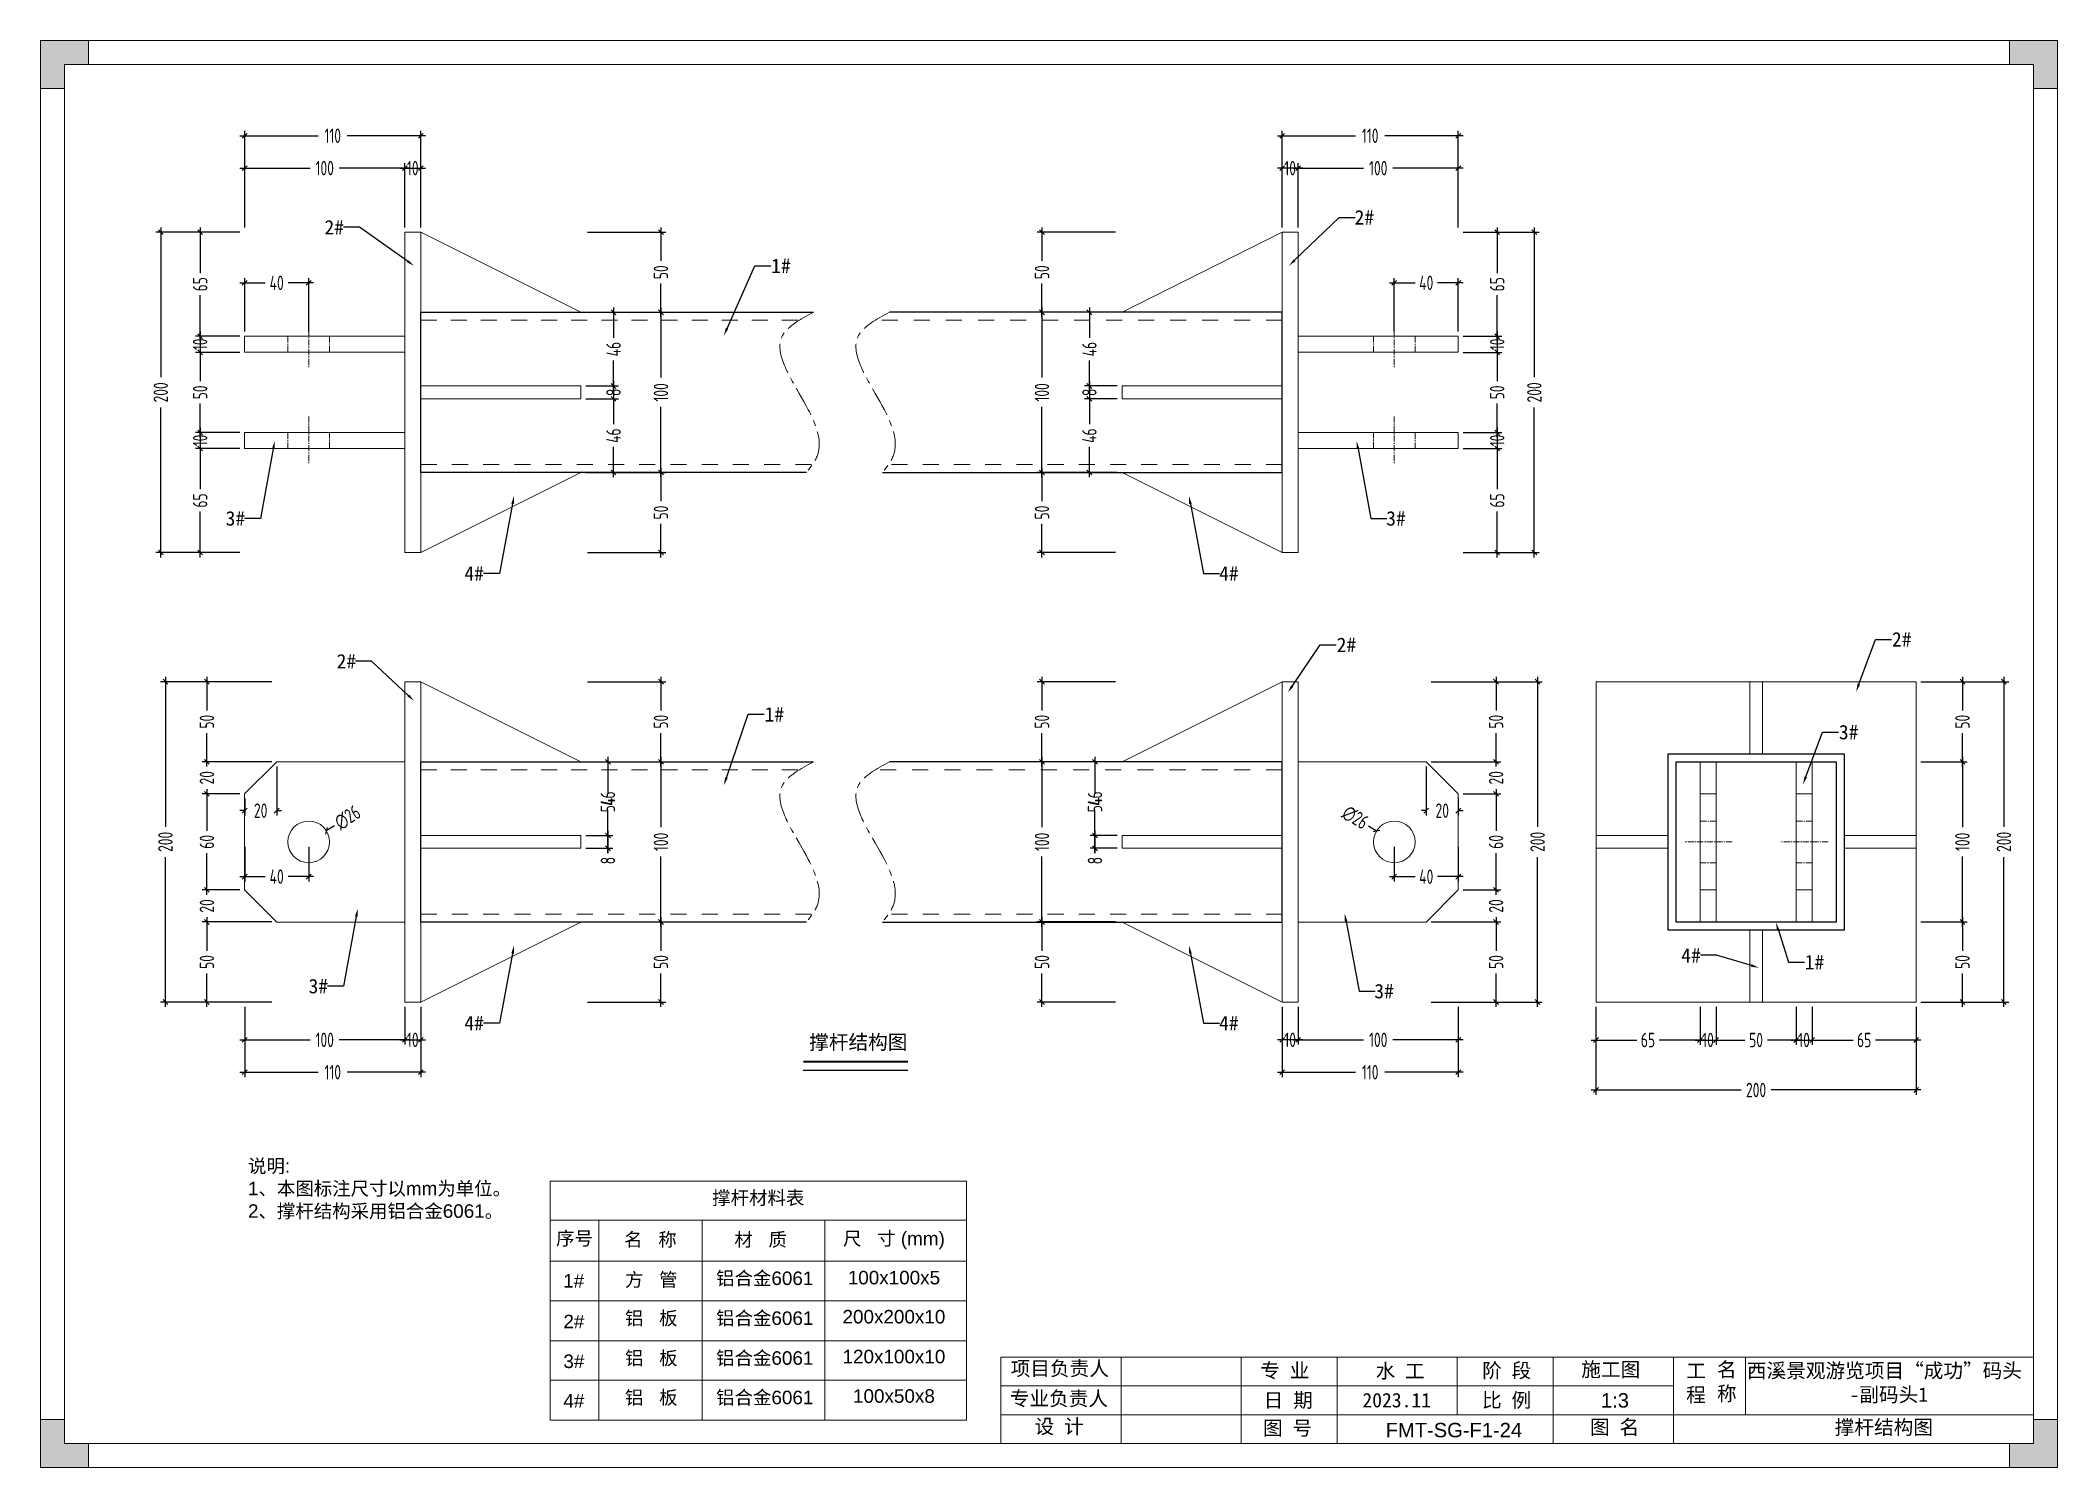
# Model space of a CAD drawing. Header units: millimetres. Extents: x 136606 to 1229059, y 82794 to 127566.
# Drawn here: x 957893 to 959153, y 126455 to 127346 of the extents above; entities that cross this region are included whole.
import ezdxf
from ezdxf import colors
from ezdxf.entities.mleader import LeaderData, LeaderLine
from ezdxf.math import Vec2, Vec3

# ---------------------------------------------------------------- set-up
doc = ezdxf.new("R2010")
doc.units = ezdxf.units.MM
doc.linetypes.add('CENTER', pattern=[0.6, 0.375, -0.075, 0.075, -0.075])
doc.linetypes.add('CENTER2', pattern=[28.575, 19.05, -3.175, 3.175, -3.175])
for name, color, linetype in [('HR-dimension', 9, 'Continuous'), ('标注', 9, 'Continuous'), ('粗实线', 7, 'Continuous'), ('铝通', 4, 'Continuous')]:
    doc.layers.add(name, color=color, linetype=linetype)
for name, color, linetype, lineweight in [('加强板', 140, 'Continuous', 18), ('图框', 7, 'Continuous', 13), ('文本', 3, 'Continuous', 13), ('结构', 4, 'Continuous', 18), ('虚线', 1, 'CENTER2', 0)]:
    doc.layers.add(name, color=color, linetype=linetype, lineweight=lineweight)
doc.styles.add('Arial', font='arial.ttf')
doc.styles.add('hztxt', font='ros1.shx', dxfattribs={"width": 0.8, "bigfont": 'hztxt.shx'})
doc.styles.get("Standard").update_dxf_attribs({"font": 'arial.ttf'})
doc.dimstyles.new('DIM-3', dxfattribs={"dimscale": 3, "dimtxt": 3, "dimasz": 1, "dimexe": 1, "dimexo": 1, "dimgap": 1, "dimtad": 0, "dimdec": 1, "dimrnd": 0.0005, "dimzin": 9, "dimdsep": 46, "dimtxsty": 'hztxt', "dimblk": 'OBLIQUE', "dimcen": 0, "dimdle": 1, "dimclrd": 9, "dimclre": 9, "dimclrt": 2, "dimazin": 2, "dimtfac": 1, "dimtdec": 1, "dimtofl": 0, "dimtmove": 0, "dimatfit": 3, "dimfxl": 1, "dimarcsym": 2})

msp = doc.modelspace()

# ---------------------------------------------------------------- texts
at = {"layer": '文本', "style": 'Arial'}
for p in [(958314.6675, 126568.6445), (958314.6675, 126543.748), (958314.6675, 126518.8516), (958314.6675, 126494.2327)]:
    msp.add_text('铝合金6061', height=8.4375, dxfattribs=at).set_placement(p)
at = {"layer": '文本', "color": 6, "char_height": 9, "attachment_point": 1, "style": 'Arial'}
for s, width, gutter_width, heights, insert in [('撑杆结构图', 164.493338, 1.4062, [0], (958372.776, 126724.7651)), ('1:3', 19.702496, 1.4062, [0], (958867.3279, 126501.1484)), ('{\\C256;FMT-SG-F1-24}', 69.470087, 0, [9.4744], (958732.8533, 126482.6042)), ('撑杆结构图', 67.999116, 1.4062, [0], (959013.3394, 126484.3807))]:
    msp.add_mtext_dynamic_manual_height_columns(s, width=width, gutter_width=gutter_width, heights=heights, dxfattribs=dict(at, insert=insert))
at = {"layer": '文本', "insert": (958022.2797, 126647.1761), "char_height": 8.4375, "attachment_point": 1, "style": 'Arial'}
msp.add_mtext_dynamic_manual_height_columns('{\\fSimSun|b0|i0|c134|p2;说明}:\\P1{\\fSimSun|b0|i0|c134|p2;、本图标注尺寸以}mm{\\fSimSun|b0|i0|c134|p2;为单位。\\P}2{\\fSimSun|b0|i0|c134|p2;、撑杆结构采用铝合金}6061{\\fSimSun|b0|i0|c134|p2;。}', width=171.031391, gutter_width=12.5, heights=[0], dxfattribs=at)
at = {"layer": '文本', "char_height": 8.4375, "attachment_point": 5, "style": 'Arial'}
for s, insert in [('撑杆材料表', (958341.006, 126622.5799)), ('序号', (958226.2527, 126597.286)), ('名   称', (958273.6085, 126596.5714)), ('材   质', (958342.4707, 126596.5714)), ('尺   寸 (mm)', (958425.7181, 126596.3874)), ('1#', (958225.6756, 126571.2525)), ('方   管', (958274.1545, 126571.4597)), ('100x100x5', (958425.7181, 126573.2266)), ('铝   板', (958274.1545, 126547.462)), ('2#', (958225.8262, 126545.8611)), ('200x200x10', (958425.7181, 126548.8147)), ('铝   板', (958274.1545, 126522.5656)), ('120x100x10', (958425.7181, 126523.9183)), ('3#', (958225.8262, 126520.9647)), ('铝   板', (958274.1545, 126497.9467)), ('100x50x8', (958425.7181, 126499.2993)), ('4#', (958225.8262, 126496.3457))]:
    msp.add_mtext(s, dxfattribs=dict(at, insert=insert))

# ---------------------------------------------------------------- blocks, each defined once
blk = doc.blocks.new('GW-TK')
at = {"layer": '图框', "linetype": 'Continuous', "lineweight": 0}
h = blk.add_hatch(color=256, dxfattribs=at)
h.dxf.hatch_style = 1
h.paths.add_polyline_path([(927183.55, 464715.01), (927183.55, 464705.01), (927188.55, 464705.01), (927188.55, 464710.01), (927193.56, 464710.01), (927193.56, 464715.01)])
h = blk.add_hatch(color=256, dxfattribs=at)
h.dxf.hatch_style = 1
h.paths.add_polyline_path([(927593.55, 464715.01), (927593.55, 464710.01), (927598.55, 464710.01), (927598.55, 464705.01), (927603.55, 464705.01), (927603.55, 464715.01)])
h = blk.add_hatch(color=256, dxfattribs=at)
h.dxf.hatch_style = 1
h.paths.add_polyline_path([(927193.56, 464418.01), (927193.56, 464423.01), (927188.55, 464423.01), (927188.55, 464428.01), (927183.55, 464428.01), (927183.55, 464418.01)])
h = blk.add_hatch(color=256, dxfattribs=at)
h.dxf.hatch_style = 1
h.paths.add_polyline_path([(927603.55, 464418.01), (927603.55, 464428.01), (927598.55, 464428.01), (927598.55, 464423.01), (927593.55, 464423.01), (927593.55, 464418.01)])
at = {"layer": '图框', "linetype": 'Continuous'}
for p, q in [((927383.55, 464441.02), (927383.55, 464423.01)), ((927408.55, 464441.02), (927408.55, 464423.01)), ((927433.55, 464441.02), (927433.55, 464423.01)), ((927453.55, 464441.02), (927453.55, 464423.01)), ((927478.55, 464441.02), (927478.55, 464429.01)), ((927498.55, 464441.02), (927498.55, 464423.01)), ((927523.55, 464441.02), (927523.55, 464423.01)), ((927538.55, 464441.02), (927538.55, 464429.01)), ((927383.55, 464435.01), (927523.55, 464435.01)), ((927451.56, 464429.01), (927383.55, 464429.01)), ((927383.55, 464429.01), (927598.55, 464429.01))]:
    blk.add_line(p, q, dxfattribs=at)
at = {"layer": '图框', "linetype": 'Continuous', "lineweight": 0}
for points in [[(927188.55, 464705.01), (927188.55, 464710.01), (927193.56, 464710.01), (927193.56, 464715.01), (927183.55, 464715.01), (927183.55, 464705.01)], [(927598.55, 464705.01), (927598.55, 464710.01), (927593.55, 464710.01), (927593.55, 464715.01), (927603.55, 464715.01), (927603.55, 464705.01)], [(927188.55, 464428.01), (927188.55, 464423.01), (927193.56, 464423.01), (927193.56, 464418.01), (927183.55, 464418.01), (927183.55, 464428.01)], [(927598.55, 464428.01), (927598.55, 464423.01), (927593.55, 464423.01), (927593.55, 464418.01), (927603.55, 464418.01), (927603.55, 464428.01)]]:
    blk.add_lwpolyline(points, close=True, dxfattribs=at)
at = {"layer": '图框'}
for points in [[(927183.55, 464715.01), (927603.55, 464715.01), (927603.55, 464418.01), (927183.55, 464418.01)], [(927188.55, 464710.01), (927598.55, 464710.01), (927598.55, 464423.01), (927188.55, 464423.01)]]:
    blk.add_lwpolyline(points, close=True, dxfattribs=at)
at = {"layer": '图框', "linetype": 'Continuous'}
blk.add_lwpolyline([(927383.55, 464441.02), (927598.55, 464441.02)], dxfattribs=at)
at = {"layer": '图框', "linetype": 'Continuous', "char_height": 3, "attachment_point": 1}
for s, width, heights, insert in [('{\\fSimSun|b0|i0|c134|p2;项目负责人}', 26.0225, [0], (927385.56, 464440.15)), ('{\\fSimSun|b0|i0|c134|p2;专 业}', 12.8345, [0], (927437.53, 464439.73)), ('{\\fSimSun|b0|i0|c134|p2;阶 段}', 17.4775, [0], (927483.73, 464439.73)), ('{\\fSimSun|b0|i0|c134|p2;工 程}', 5.2119, [0], (927526.21, 464439.66)), ('{\\fSimSun|b0|i0|c134|p2;名 称}', 5.2119, [0], (927532.62, 464439.93)), ('{\\fSimSun|b0|i0|c134|p2;专业负责人}', 24.6361, [2.04], (927385.39, 464433.9)), ('{\\fSimSun|b0|i0|c134|p2;日 期}', 11.224, [0], (927438.25, 464433.55)), ('{\\fSimSun|b0|i0|c134|p2;比 例}', 10.9146, [0], (927483.71, 464433.55)), ('{\\fSimSun|b0|i0|c134|p2;设 计}', 16.2353, [0], (927390.55, 464428.09)), ('{\\fSimSun|b0|i0|c134|p2;图 号}', 23.6261, [0], (927438.11, 464427.75)), ('{\\fSimSun|b0|i0|c134|p2;图 名}', 12.066, [0], (927506.19, 464427.94))]:
    blk.add_mtext_dynamic_manual_height_columns(s, width=width, gutter_width=17.5, heights=heights, dxfattribs=dict(at, insert=insert))
at = {"layer": '图框', "color": 3, "linetype": 'Continuous', "char_height": 3, "attachment_point": 1}
for s, width, insert in [('{\\fSimSun|b0|i0|c134|p2;水 工}', 11.224, (927461.55, 464439.63)), ('\\pt9;{\\fSimSun|b0|i0|c134|p2;施工图}', 18.6303, (927504.36, 464439.94)), ('\\pi0.39911,t9.39911;{\\fSimSun|b0|i0|c134|p2;西溪景观游览项目“成功”码头\\P\\pi21.75744,t30.75744;-副码头1}', 60.0149, (927538.45, 464439.71)), ('{\\fSimSun|b0|i0|c134|p2;2023.11}', 11.224, (927458.8, 464433.55))]:
    blk.add_mtext_dynamic_manual_height_columns(s, width=width, gutter_width=17.5, heights=[0], dxfattribs=dict(at, insert=insert))
blk = doc.blocks.new('_Oblique')
at = {"color": 0, "linetype": 'ByBlock', "lineweight": -2}
blk.add_line((-0.5, -0.5), (0.5, 0.5), dxfattribs=at)
blk = doc.blocks.new('*D212')
at = {"color": 9, "lineweight": -2, "transparency": 16777216}
for p, q in [((958017.2, 127265.9), (958061.1, 127265.9)), ((958020.2, 127228.9), (958020.2, 127268.9)), ((958123.2, 127265.9), (958079.3, 127265.9)), ((958120.2, 127228.9), (958120.2, 127268.9))]:
    blk.add_line(p, q, dxfattribs=at)
at = {"layer": 'Defpoints', "color": 0, "transparency": 16777216}
for p in [(958120.2, 127265.9), (958020.2, 127225.9), (958120.2, 127225.9)]:
    blk.add_point(p, dxfattribs=at)
at = {"color": 9, "lineweight": -2, "transparency": 16777216, "xscale": 3, "yscale": 3, "zscale": 3, "rotation": 180}
blk.add_blockref('_Oblique', (958020.2, 127265.9), dxfattribs=at)
at = {"color": 9, "lineweight": -2, "transparency": 16777216, "xscale": 3, "yscale": 3, "zscale": 3}
blk.add_blockref('_Oblique', (958120.2, 127265.9), dxfattribs=at)
at = {"color": 2, "transparency": 16777216, "insert": (958070.2, 127265.9), "char_height": 9, "attachment_point": 5, "style": 'hztxt'}
blk.add_mtext('100', dxfattribs=at)
blk = doc.blocks.new('*D213')
at = {"color": 9, "lineweight": -2, "transparency": 16777216}
for p, q in [((958117.2, 127265.9), (958133.2, 127265.9)), ((958120.2, 127228.9), (958120.2, 127268.9)), ((958130.2, 127228.9), (958130.2, 127268.9))]:
    blk.add_line(p, q, dxfattribs=at)
at = {"layer": 'Defpoints', "color": 0, "transparency": 16777216}
for p in [(958130.2, 127265.9), (958120.2, 127225.9), (958130.2, 127225.9)]:
    blk.add_point(p, dxfattribs=at)
at = {"color": 9, "lineweight": -2, "transparency": 16777216, "xscale": 3, "yscale": 3, "zscale": 3, "rotation": 180}
blk.add_blockref('_Oblique', (958120.2, 127265.9), dxfattribs=at)
at = {"color": 9, "lineweight": -2, "transparency": 16777216, "xscale": 3, "yscale": 3, "zscale": 3}
blk.add_blockref('_Oblique', (958130.2, 127265.9), dxfattribs=at)
at = {"color": 2, "transparency": 16777216, "insert": (958125.2, 127265.9), "char_height": 9, "attachment_point": 5, "style": 'hztxt'}
blk.add_mtext('10', dxfattribs=at)
blk = doc.blocks.new('*D425')
at = {"color": 9, "lineweight": -2, "transparency": 16777216}
for p, q in [((958017.2, 127160.9), (957989.4, 127160.9)), ((957992.4, 127163.9), (957992.4, 127147.9)), ((958017.2, 127150.9), (957989.4, 127150.9))]:
    blk.add_line(p, q, dxfattribs=at)
at = {"layer": 'Defpoints', "color": 0, "transparency": 16777216}
for p in [(958020.2, 127160.9), (957992.4, 127150.9), (958020.2, 127150.9)]:
    blk.add_point(p, dxfattribs=at)
at = {"color": 9, "lineweight": -2, "transparency": 16777216, "xscale": 3, "yscale": 3, "zscale": 3}
for p, rotation in [((957992.4, 127160.9), 90), ((957992.4, 127150.9), 270)]:
    blk.add_blockref('_Oblique', p, dxfattribs=dict(at, rotation=rotation))
at = {"color": 2, "transparency": 16777216, "insert": (957992.4, 127155.9), "char_height": 9, "attachment_point": 5, "rotation": 90, "style": 'hztxt'}
blk.add_mtext('10', dxfattribs=at)
blk = doc.blocks.new('*D214')
at = {"color": 9, "lineweight": -2, "transparency": 16777216}
for p, q in [((958017.2, 127225.9), (957989.4, 127225.9)), ((957992.4, 127228.9), (957992.4, 127200.4)), ((957992.4, 127157.9), (957992.4, 127186.5)), ((958017.2, 127160.9), (957989.4, 127160.9))]:
    blk.add_line(p, q, dxfattribs=at)
at = {"layer": 'Defpoints', "color": 0, "transparency": 16777216}
for p in [(957992.4, 127225.9), (958020.2, 127225.9), (958020.2, 127160.9)]:
    blk.add_point(p, dxfattribs=at)
at = {"color": 9, "lineweight": -2, "transparency": 16777216, "xscale": 3, "yscale": 3, "zscale": 3}
for p, rotation in [((957992.4, 127225.9), 90), ((957992.4, 127160.9), 270)]:
    blk.add_blockref('_Oblique', p, dxfattribs=dict(at, rotation=rotation))
at = {"color": 2, "transparency": 16777216, "insert": (957992.4, 127193.4), "char_height": 9, "attachment_point": 5, "rotation": 90, "style": 'hztxt'}
blk.add_mtext('65', dxfattribs=at)
blk = doc.blocks.new('*D426')
at = {"color": 9, "lineweight": -2, "transparency": 16777216}
for p, q in [((958017.2, 127150.9), (957989.4, 127150.9)), ((957992.4, 127153.9), (957992.4, 127133)), ((957992.4, 127097.9), (957992.4, 127118.9)), ((958017.2, 127100.9), (957989.4, 127100.9))]:
    blk.add_line(p, q, dxfattribs=at)
at = {"layer": 'Defpoints', "color": 0, "transparency": 16777216}
for p in [(958020.2, 127150.9), (957992.4, 127100.9), (958020.2, 127100.9)]:
    blk.add_point(p, dxfattribs=at)
at = {"color": 9, "lineweight": -2, "transparency": 16777216, "xscale": 3, "yscale": 3, "zscale": 3}
for p, rotation in [((957992.4, 127150.9), 90), ((957992.4, 127100.9), 270)]:
    blk.add_blockref('_Oblique', p, dxfattribs=dict(at, rotation=rotation))
at = {"color": 2, "transparency": 16777216, "insert": (957992.4, 127125.9), "char_height": 9, "attachment_point": 5, "rotation": 90, "style": 'hztxt'}
blk.add_mtext('50', dxfattribs=at)
blk = doc.blocks.new('*D427')
at = {"color": 9, "lineweight": -2, "transparency": 16777216}
for p, q in [((958017.2, 127100.9), (957989.4, 127100.9)), ((957992.4, 127103.9), (957992.4, 127087.9)), ((958017.2, 127090.9), (957989.4, 127090.9))]:
    blk.add_line(p, q, dxfattribs=at)
at = {"layer": 'Defpoints', "color": 0, "transparency": 16777216}
for p in [(958020.2, 127100.9), (957992.4, 127090.9), (958020.2, 127090.9)]:
    blk.add_point(p, dxfattribs=at)
at = {"color": 9, "lineweight": -2, "transparency": 16777216, "xscale": 3, "yscale": 3, "zscale": 3}
for p, rotation in [((957992.4, 127100.9), 90), ((957992.4, 127090.9), 270)]:
    blk.add_blockref('_Oblique', p, dxfattribs=dict(at, rotation=rotation))
at = {"color": 2, "transparency": 16777216, "insert": (957992.4, 127095.9), "char_height": 9, "attachment_point": 5, "rotation": 90, "style": 'hztxt'}
blk.add_mtext('10', dxfattribs=at)
blk = doc.blocks.new('*D215')
at = {"color": 9, "lineweight": -2, "transparency": 16777216}
for p, q in [((958017.2, 127090.9), (957989.4, 127090.9)), ((957992.4, 127093.9), (957992.4, 127065.4)), ((957992.4, 127022.9), (957992.4, 127051.5)), ((958017.2, 127025.9), (957989.4, 127025.9))]:
    blk.add_line(p, q, dxfattribs=at)
at = {"layer": 'Defpoints', "color": 0, "transparency": 16777216}
for p in [(958020.2, 127090.9), (957992.4, 127025.9), (958020.2, 127025.9)]:
    blk.add_point(p, dxfattribs=at)
at = {"color": 9, "lineweight": -2, "transparency": 16777216, "xscale": 3, "yscale": 3, "zscale": 3}
for p, rotation in [((957992.4, 127090.9), 90), ((957992.4, 127025.9), 270)]:
    blk.add_blockref('_Oblique', p, dxfattribs=dict(at, rotation=rotation))
at = {"color": 2, "transparency": 16777216, "insert": (957992.4, 127058.4), "char_height": 9, "attachment_point": 5, "rotation": 90, "style": 'hztxt'}
blk.add_mtext('65', dxfattribs=at)
blk = doc.blocks.new('*D428')
at = {"color": 9, "lineweight": -2, "transparency": 16777216}
for p, q in [((958020.2, 127163.9), (958020.2, 127197.3)), ((958060.2, 127163.9), (958060.2, 127197.3)), ((958017.2, 127194.3), (958033.1, 127194.3)), ((958063.2, 127194.3), (958047.3, 127194.3))]:
    blk.add_line(p, q, dxfattribs=at)
at = {"layer": 'Defpoints', "color": 0, "transparency": 16777216}
for p in [(958060.2, 127194.3), (958020.2, 127160.9), (958060.2, 127160.9)]:
    blk.add_point(p, dxfattribs=at)
at = {"color": 9, "lineweight": -2, "transparency": 16777216, "xscale": 3, "yscale": 3, "zscale": 3, "rotation": 180}
blk.add_blockref('_Oblique', (958020.2, 127194.3), dxfattribs=at)
at = {"color": 9, "lineweight": -2, "transparency": 16777216, "xscale": 3, "yscale": 3, "zscale": 3}
blk.add_blockref('_Oblique', (958060.2, 127194.3), dxfattribs=at)
at = {"color": 2, "transparency": 16777216, "insert": (958040.2, 127194.3), "char_height": 9, "attachment_point": 5, "style": 'hztxt'}
blk.add_mtext('40', dxfattribs=at)
blk = doc.blocks.new('*D216')
at = {"color": 9, "lineweight": -2, "transparency": 16777216}
for p, q in [((958017.2, 127225.9), (957964.8, 127225.9)), ((957967.8, 127228.9), (957967.8, 127135.4)), ((957967.8, 127022.9), (957967.8, 127116.5)), ((958017.2, 127025.9), (957964.8, 127025.9))]:
    blk.add_line(p, q, dxfattribs=at)
at = {"layer": 'Defpoints', "color": 0, "transparency": 16777216}
for p in [(958020.2, 127225.9), (957967.8, 127025.9), (958020.2, 127025.9)]:
    blk.add_point(p, dxfattribs=at)
at = {"color": 9, "lineweight": -2, "transparency": 16777216, "xscale": 3, "yscale": 3, "zscale": 3}
for p, rotation in [((957967.8, 127225.9), 90), ((957967.8, 127025.9), 270)]:
    blk.add_blockref('_Oblique', p, dxfattribs=dict(at, rotation=rotation))
at = {"color": 2, "transparency": 16777216, "insert": (957967.8, 127125.9), "char_height": 9, "attachment_point": 5, "rotation": 90, "style": 'hztxt'}
blk.add_mtext('200', dxfattribs=at)
blk = doc.blocks.new('*D217')
at = {"color": 9, "lineweight": -2, "transparency": 16777216}
for p, q in [((958017.2, 127286.1), (958066.1, 127286.1)), ((958020.2, 127228.9), (958020.2, 127289.1)), ((958133.2, 127286.1), (958084.3, 127286.1)), ((958130.2, 127228.9), (958130.2, 127289.1))]:
    blk.add_line(p, q, dxfattribs=at)
at = {"layer": 'Defpoints', "color": 0, "transparency": 16777216}
for p in [(958020.2, 127286.1), (958020.2, 127225.9), (958130.2, 127225.9)]:
    blk.add_point(p, dxfattribs=at)
at = {"color": 9, "lineweight": -2, "transparency": 16777216, "xscale": 3, "yscale": 3, "zscale": 3, "rotation": 180}
blk.add_blockref('_Oblique', (958020.2, 127286.1), dxfattribs=at)
at = {"color": 9, "lineweight": -2, "transparency": 16777216, "xscale": 3, "yscale": 3, "zscale": 3}
blk.add_blockref('_Oblique', (958130.2, 127286.1), dxfattribs=at)
at = {"color": 2, "transparency": 16777216, "insert": (958075.2, 127286.1), "char_height": 9, "attachment_point": 5, "style": 'hztxt'}
blk.add_mtext('110', dxfattribs=at)
blk = doc.blocks.new('*D218')
at = {"color": 9, "lineweight": -2, "transparency": 16777216}
for p, q in [((958234.3, 127225.9), (958283.2, 127225.9)), ((958280.2, 127228.9), (958280.2, 127208)), ((958280.2, 127172.9), (958280.2, 127193.9)), ((958234.3, 127175.9), (958283.2, 127175.9))]:
    blk.add_line(p, q, dxfattribs=at)
at = {"layer": 'Defpoints', "color": 0, "transparency": 16777216}
for p in [(958231.3, 127225.9), (958280.2, 127225.9), (958231.3, 127175.9)]:
    blk.add_point(p, dxfattribs=at)
at = {"color": 9, "lineweight": -2, "transparency": 16777216, "xscale": 3, "yscale": 3, "zscale": 3}
for p, rotation in [((958280.2, 127225.9), 90), ((958280.2, 127175.9), 270)]:
    blk.add_blockref('_Oblique', p, dxfattribs=dict(at, rotation=rotation))
at = {"color": 2, "transparency": 16777216, "insert": (958280.2, 127200.9), "char_height": 9, "attachment_point": 5, "rotation": 90, "style": 'hztxt'}
blk.add_mtext('50', dxfattribs=at)
blk = doc.blocks.new('*D219')
at = {"color": 9, "lineweight": -2, "transparency": 16777216}
for p, q in [((958234.3, 127175.9), (958283.2, 127175.9)), ((958280.2, 127178.9), (958280.2, 127135.1)), ((958280.2, 127072.9), (958280.2, 127116.8)), ((958234.3, 127075.9), (958283.2, 127075.9))]:
    blk.add_line(p, q, dxfattribs=at)
at = {"layer": 'Defpoints', "color": 0, "transparency": 16777216}
for p in [(958231.3, 127175.9), (958231.3, 127075.9), (958280.2, 127075.9)]:
    blk.add_point(p, dxfattribs=at)
at = {"color": 9, "lineweight": -2, "transparency": 16777216, "xscale": 3, "yscale": 3, "zscale": 3}
for p, rotation in [((958280.2, 127175.9), 90), ((958280.2, 127075.9), 270)]:
    blk.add_blockref('_Oblique', p, dxfattribs=dict(at, rotation=rotation))
at = {"color": 2, "transparency": 16777216, "insert": (958280.2, 127125.9), "char_height": 9, "attachment_point": 5, "rotation": 90, "style": 'hztxt'}
blk.add_mtext('100', dxfattribs=at)
blk = doc.blocks.new('*D220')
at = {"color": 9, "lineweight": -2, "transparency": 16777216}
for p, q in [((958234.3, 127075.9), (958283.2, 127075.9)), ((958280.2, 127078.9), (958280.2, 127058)), ((958280.2, 127022.9), (958280.2, 127043.9)), ((958234.3, 127025.9), (958283.2, 127025.9))]:
    blk.add_line(p, q, dxfattribs=at)
at = {"layer": 'Defpoints', "color": 0, "transparency": 16777216}
for p in [(958231.3, 127075.9), (958231.3, 127025.9), (958280.2, 127025.9)]:
    blk.add_point(p, dxfattribs=at)
at = {"color": 9, "lineweight": -2, "transparency": 16777216, "xscale": 3, "yscale": 3, "zscale": 3}
for p, rotation in [((958280.2, 127075.9), 90), ((958280.2, 127025.9), 270)]:
    blk.add_blockref('_Oblique', p, dxfattribs=dict(at, rotation=rotation))
at = {"color": 2, "transparency": 16777216, "insert": (958280.2, 127050.9), "char_height": 9, "attachment_point": 5, "rotation": 90, "style": 'hztxt'}
blk.add_mtext('50', dxfattribs=at)
blk = doc.blocks.new('*U143')
at = {"layer": '虚线', "color": 252}
blk.add_lwpolyline([(0, -5), (0, 5)], dxfattribs=at)
blk = doc.blocks.new('*U144')
at = {"color": 0, "linetype": 'ByBlock', "lineweight": -2, "transparency": 16777216}
for p in [(0, 225.6), (0, 206.8), (0, 188), (0, 169.2), (0, 150.4), (0, 131.6), (0, 112.8), (0, 94), (0, 75.2), (0, 56.4), (0, 37.6), (0, 18.8), (0, 0)]:
    blk.add_blockref('*U143', p, dxfattribs=at)
blk = doc.blocks.new('*U145')
at = {"layer": '虚线', "color": 252}
blk.add_lwpolyline([(0, -5), (0, 5)], dxfattribs=at)
blk = doc.blocks.new('*U146')
at = {"color": 0, "linetype": 'ByBlock', "lineweight": -2, "transparency": 16777216}
for p in [(0, 234), (0, 214.5), (0, 195), (0, 175.5), (0, 156), (0, 136.5), (0, 117), (0, 97.5), (0, 78), (0, 58.5), (0, 39), (0, 19.5), (0, 0)]:
    blk.add_blockref('*U145', p, dxfattribs=at)
blk = doc.blocks.new('*D429')
at = {"color": 9, "lineweight": -2, "transparency": 16777216}
for p, q in [((958037.2, 126895.3), (957993.6, 126895.3)), ((957996.6, 126895.3), (957996.6, 126898.3)), ((958017.2, 126875.3), (957993.6, 126875.3)), ((957996.6, 126875.3), (957996.6, 126872.3))]:
    blk.add_line(p, q, dxfattribs=at)
at = {"layer": 'Defpoints', "color": 0, "transparency": 16777216}
for p in [(958040.2, 126895.3), (957996.6, 126875.3), (958020.2, 126875.3)]:
    blk.add_point(p, dxfattribs=at)
at = {"color": 9, "lineweight": -2, "transparency": 16777216, "xscale": 3, "yscale": 3, "zscale": 3}
for p, rotation in [((957996.6, 126895.3), 270), ((957996.6, 126875.3), 90)]:
    blk.add_blockref('_Oblique', p, dxfattribs=dict(at, rotation=rotation))
at = {"color": 2, "transparency": 16777216, "insert": (957996.6, 126885.3), "char_height": 9, "attachment_point": 5, "rotation": 90, "style": 'hztxt'}
blk.add_mtext('20', dxfattribs=at)
blk = doc.blocks.new('*D430')
at = {"color": 9, "lineweight": -2, "transparency": 16777216}
for p, q in [((958017.2, 126875.3), (957993.6, 126875.3)), ((957996.6, 126878.3), (957996.6, 126852.2)), ((957996.6, 126812.3), (957996.6, 126838.3)), ((958017.2, 126815.3), (957993.6, 126815.3))]:
    blk.add_line(p, q, dxfattribs=at)
at = {"layer": 'Defpoints', "color": 0, "transparency": 16777216}
for p in [(958020.2, 126875.3), (957996.6, 126815.3), (958020.2, 126815.3)]:
    blk.add_point(p, dxfattribs=at)
at = {"color": 9, "lineweight": -2, "transparency": 16777216, "xscale": 3, "yscale": 3, "zscale": 3}
for p, rotation in [((957996.6, 126875.3), 90), ((957996.6, 126815.3), 270)]:
    blk.add_blockref('_Oblique', p, dxfattribs=dict(at, rotation=rotation))
at = {"color": 2, "transparency": 16777216, "insert": (957996.6, 126845.3), "char_height": 9, "attachment_point": 5, "rotation": 90, "style": 'hztxt'}
blk.add_mtext('60', dxfattribs=at)
blk = doc.blocks.new('*D431')
at = {"color": 9, "lineweight": -2, "transparency": 16777216}
for p, q in [((957996.6, 126815.3), (957996.6, 126818.3)), ((958017.2, 126815.3), (957993.6, 126815.3)), ((958037.2, 126795.3), (957993.6, 126795.3)), ((957996.6, 126795.3), (957996.6, 126792.3))]:
    blk.add_line(p, q, dxfattribs=at)
at = {"layer": 'Defpoints', "color": 0, "transparency": 16777216}
for p in [(958020.2, 126815.3), (957996.6, 126795.3), (958040.2, 126795.3)]:
    blk.add_point(p, dxfattribs=at)
at = {"color": 9, "lineweight": -2, "transparency": 16777216, "xscale": 3, "yscale": 3, "zscale": 3}
for p, rotation in [((957996.6, 126815.3), 270), ((957996.6, 126795.3), 90)]:
    blk.add_blockref('_Oblique', p, dxfattribs=dict(at, rotation=rotation))
at = {"color": 2, "transparency": 16777216, "insert": (957996.6, 126805.3), "char_height": 9, "attachment_point": 5, "rotation": 90, "style": 'hztxt'}
blk.add_mtext('20', dxfattribs=at)
blk = doc.blocks.new('*D221')
at = {"color": 9, "lineweight": -2, "transparency": 16777216}
for p, q in [((958040.2, 126892.3), (958040.2, 126861.8)), ((958020.2, 126872.3), (958020.2, 126861.8)), ((958020.2, 126864.8), (958017.2, 126864.8)), ((958040.2, 126864.8), (958043.2, 126864.8))]:
    blk.add_line(p, q, dxfattribs=at)
at = {"layer": 'Defpoints', "color": 0, "transparency": 16777216}
for p in [(958040.2, 126895.3), (958020.2, 126875.3), (958040.2, 126864.8)]:
    blk.add_point(p, dxfattribs=at)
at = {"color": 9, "lineweight": -2, "transparency": 16777216, "xscale": 3, "yscale": 3, "zscale": 3}
blk.add_blockref('_Oblique', (958020.2, 126864.8), dxfattribs=at)
at = {"color": 9, "lineweight": -2, "transparency": 16777216, "xscale": 3, "yscale": 3, "zscale": 3, "rotation": 180}
blk.add_blockref('_Oblique', (958040.2, 126864.8), dxfattribs=at)
at = {"color": 2, "transparency": 16777216, "insert": (958030.2, 126864.8), "char_height": 9, "attachment_point": 5, "style": 'hztxt'}
blk.add_mtext('20', dxfattribs=at)
blk = doc.blocks.new('*D432')
at = {"color": 9, "lineweight": -2, "transparency": 16777216}
for p, q in [((958020.2, 126842.3), (958020.2, 126820.6)), ((958060.2, 126842.3), (958060.2, 126820.6)), ((958017.2, 126823.6), (958033.1, 126823.6)), ((958063.2, 126823.6), (958047.3, 126823.6))]:
    blk.add_line(p, q, dxfattribs=at)
at = {"layer": 'Defpoints', "color": 0, "transparency": 16777216}
for p in [(958020.2, 126845.3), (958060.2, 126845.3), (958020.2, 126823.6)]:
    blk.add_point(p, dxfattribs=at)
at = {"color": 9, "lineweight": -2, "transparency": 16777216, "xscale": 3, "yscale": 3, "zscale": 3, "rotation": 180}
blk.add_blockref('_Oblique', (958020.2, 126823.6), dxfattribs=at)
at = {"color": 9, "lineweight": -2, "transparency": 16777216, "xscale": 3, "yscale": 3, "zscale": 3}
blk.add_blockref('_Oblique', (958060.2, 126823.6), dxfattribs=at)
at = {"color": 2, "transparency": 16777216, "insert": (958040.2, 126823.6), "char_height": 9, "attachment_point": 5, "style": 'hztxt'}
blk.add_mtext('40', dxfattribs=at)
blk = doc.blocks.new('*D222')
at = {"color": 9, "lineweight": -2, "transparency": 16777216}
for p, q in [((958037.2, 126945.3), (957993.6, 126945.3)), ((957996.6, 126948.3), (957996.6, 126927.3)), ((957996.6, 126892.3), (957996.6, 126913.2)), ((958037.2, 126895.3), (957993.6, 126895.3))]:
    blk.add_line(p, q, dxfattribs=at)
at = {"layer": 'Defpoints', "color": 0, "transparency": 16777216}
for p in [(957996.6, 126945.3), (958040.2, 126945.3), (958040.2, 126895.3)]:
    blk.add_point(p, dxfattribs=at)
at = {"color": 9, "lineweight": -2, "transparency": 16777216, "xscale": 3, "yscale": 3, "zscale": 3}
for p, rotation in [((957996.6, 126945.3), 90), ((957996.6, 126895.3), 270)]:
    blk.add_blockref('_Oblique', p, dxfattribs=dict(at, rotation=rotation))
at = {"color": 2, "transparency": 16777216, "insert": (957996.6, 126920.3), "char_height": 9, "attachment_point": 5, "rotation": 90, "style": 'hztxt'}
blk.add_mtext('50', dxfattribs=at)
blk = doc.blocks.new('*D223')
at = {"color": 9, "lineweight": -2, "transparency": 16777216}
for p, q in [((958037.2, 126795.3), (957993.6, 126795.3)), ((957996.6, 126798.3), (957996.6, 126777.3)), ((957996.6, 126742.3), (957996.6, 126763.2)), ((958037.2, 126745.3), (957993.6, 126745.3))]:
    blk.add_line(p, q, dxfattribs=at)
at = {"layer": 'Defpoints', "color": 0, "transparency": 16777216}
for p in [(958040.2, 126795.3), (957996.6, 126745.3), (958040.2, 126745.3)]:
    blk.add_point(p, dxfattribs=at)
at = {"color": 9, "lineweight": -2, "transparency": 16777216, "xscale": 3, "yscale": 3, "zscale": 3}
for p, rotation in [((957996.6, 126795.3), 90), ((957996.6, 126745.3), 270)]:
    blk.add_blockref('_Oblique', p, dxfattribs=dict(at, rotation=rotation))
at = {"color": 2, "transparency": 16777216, "insert": (957996.6, 126770.3), "char_height": 9, "attachment_point": 5, "rotation": 90, "style": 'hztxt'}
blk.add_mtext('50', dxfattribs=at)
blk = doc.blocks.new('*D433')
at = {"color": 9, "lineweight": -2, "transparency": 16777216}
blk.add_line((958076.3, 126855.4), (958071.2, 126852.2), dxfattribs=at)
at = {"layer": 'Defpoints', "color": 0, "transparency": 16777216}
for p in [(958071.2, 126852.2), (958049.2, 126838.4)]:
    blk.add_point(p, dxfattribs=at)
at = {"color": 9, "lineweight": -2, "transparency": 16777216, "xscale": 3, "yscale": 3, "zscale": 3, "rotation": 212.0904149650004}
blk.add_blockref('_Oblique', (958071.2, 126852.2), dxfattribs=at)
at = {"color": 2, "transparency": 16777216, "insert": (958084.5, 126860.5), "char_height": 9, "attachment_point": 5, "rotation": 32.0904, "style": 'hztxt'}
blk.add_mtext('∅26', dxfattribs=at)
blk = doc.blocks.new('*D224')
at = {"color": 9, "lineweight": -2, "transparency": 16777216}
for p, q in [((958037.2, 126945.3), (957967.7, 126945.3)), ((957970.7, 126948.3), (957970.7, 126854.7)), ((957970.7, 126742.3), (957970.7, 126835.8)), ((958037.2, 126745.3), (957967.7, 126745.3))]:
    blk.add_line(p, q, dxfattribs=at)
at = {"layer": 'Defpoints', "color": 0, "transparency": 16777216}
for p in [(958040.2, 126945.3), (957970.7, 126745.3), (958040.2, 126745.3)]:
    blk.add_point(p, dxfattribs=at)
at = {"color": 9, "lineweight": -2, "transparency": 16777216, "xscale": 3, "yscale": 3, "zscale": 3}
for p, rotation in [((957970.7, 126945.3), 90), ((957970.7, 126745.3), 270)]:
    blk.add_blockref('_Oblique', p, dxfattribs=dict(at, rotation=rotation))
at = {"color": 2, "transparency": 16777216, "insert": (957970.7, 126845.3), "char_height": 9, "attachment_point": 5, "rotation": 90, "style": 'hztxt'}
blk.add_mtext('200', dxfattribs=at)
blk = doc.blocks.new('*D225')
at = {"layer": 'Defpoints', "color": 0, "ltscale": 10, "transparency": 16777216}
for p in [(958864.2, 126745.3), (958929.2, 126745.3), (958929.2, 126721.6)]:
    blk.add_point(p, dxfattribs=at)
at = {"layer": 'HR-dimension', "color": 9, "lineweight": -2, "ltscale": 10, "transparency": 16777216}
for p, q in [((958864.2, 126742.3), (958864.2, 126718.6)), ((958929.2, 126742.3), (958929.2, 126718.6)), ((958861.2, 126721.6), (958889.8, 126721.6)), ((958932.2, 126721.6), (958903.7, 126721.6))]:
    blk.add_line(p, q, dxfattribs=at)
at = {"layer": 'HR-dimension', "color": 9, "lineweight": -2, "ltscale": 10, "transparency": 16777216, "xscale": 3, "yscale": 3, "zscale": 3, "rotation": 180}
blk.add_blockref('_Oblique', (958864.2, 126721.6), dxfattribs=at)
at = {"layer": 'HR-dimension', "color": 9, "lineweight": -2, "ltscale": 10, "transparency": 16777216, "xscale": 3, "yscale": 3, "zscale": 3}
blk.add_blockref('_Oblique', (958929.2, 126721.6), dxfattribs=at)
at = {"layer": 'HR-dimension', "color": 2, "ltscale": 10, "transparency": 16777216, "insert": (958896.7, 126721.6), "char_height": 9, "attachment_point": 5, "style": 'hztxt'}
blk.add_mtext('65', dxfattribs=at)
blk = doc.blocks.new('*D226')
at = {"layer": 'Defpoints', "color": 0, "ltscale": 10, "transparency": 16777216}
for p in [(958999.2, 126745.3), (959064.2, 126745.3), (959064.2, 126721.6)]:
    blk.add_point(p, dxfattribs=at)
at = {"layer": 'HR-dimension', "color": 9, "lineweight": -2, "ltscale": 10, "transparency": 16777216}
for p, q in [((958999.2, 126742.3), (958999.2, 126718.6)), ((959064.2, 126742.3), (959064.2, 126718.6)), ((958996.2, 126721.6), (959024.8, 126721.6)), ((959067.2, 126721.6), (959038.7, 126721.6))]:
    blk.add_line(p, q, dxfattribs=at)
at = {"layer": 'HR-dimension', "color": 9, "lineweight": -2, "ltscale": 10, "transparency": 16777216, "xscale": 3, "yscale": 3, "zscale": 3, "rotation": 180}
blk.add_blockref('_Oblique', (958999.2, 126721.6), dxfattribs=at)
at = {"layer": 'HR-dimension', "color": 9, "lineweight": -2, "ltscale": 10, "transparency": 16777216, "xscale": 3, "yscale": 3, "zscale": 3}
blk.add_blockref('_Oblique', (959064.2, 126721.6), dxfattribs=at)
at = {"layer": 'HR-dimension', "color": 2, "ltscale": 10, "transparency": 16777216, "insert": (959031.7, 126721.6), "char_height": 9, "attachment_point": 5, "style": 'hztxt'}
blk.add_mtext('65', dxfattribs=at)
blk = doc.blocks.new('*D227')
at = {"color": 9, "lineweight": -2, "transparency": 16777216}
for p, q in [((959067.2, 126895.3), (959096.1, 126895.3)), ((959093.1, 126898.3), (959093.1, 126854.4)), ((959093.1, 126792.3), (959093.1, 126836.1)), ((959067.2, 126795.3), (959096.1, 126795.3))]:
    blk.add_line(p, q, dxfattribs=at)
at = {"layer": 'Defpoints', "color": 0, "transparency": 16777216}
for p in [(959064.2, 126895.3), (959064.2, 126795.3), (959093.1, 126795.3)]:
    blk.add_point(p, dxfattribs=at)
at = {"color": 9, "lineweight": -2, "transparency": 16777216, "xscale": 3, "yscale": 3, "zscale": 3}
for p, rotation in [((959093.1, 126895.3), 90), ((959093.1, 126795.3), 270)]:
    blk.add_blockref('_Oblique', p, dxfattribs=dict(at, rotation=rotation))
at = {"color": 2, "transparency": 16777216, "insert": (959093.1, 126845.3), "char_height": 9, "attachment_point": 5, "rotation": 90, "style": 'hztxt'}
blk.add_mtext('100', dxfattribs=at)
blk = doc.blocks.new('*D228')
at = {"color": 9, "lineweight": -2, "transparency": 16777216}
for p, q in [((959067.2, 126945.3), (959096.1, 126945.3)), ((959093.1, 126948.3), (959093.1, 126927.3)), ((959093.1, 126892.3), (959093.1, 126913.2)), ((959067.2, 126895.3), (959096.1, 126895.3))]:
    blk.add_line(p, q, dxfattribs=at)
at = {"layer": 'Defpoints', "color": 0, "transparency": 16777216}
for p in [(959064.2, 126945.3), (959093.1, 126945.3), (959064.2, 126895.3)]:
    blk.add_point(p, dxfattribs=at)
at = {"color": 9, "lineweight": -2, "transparency": 16777216, "xscale": 3, "yscale": 3, "zscale": 3}
for p, rotation in [((959093.1, 126945.3), 90), ((959093.1, 126895.3), 270)]:
    blk.add_blockref('_Oblique', p, dxfattribs=dict(at, rotation=rotation))
at = {"color": 2, "transparency": 16777216, "insert": (959093.1, 126920.3), "char_height": 9, "attachment_point": 5, "rotation": 90, "style": 'hztxt'}
blk.add_mtext('50', dxfattribs=at)
blk = doc.blocks.new('*D229')
at = {"color": 9, "lineweight": -2, "transparency": 16777216}
for p, q in [((959067.2, 126795.3), (959096.1, 126795.3)), ((959093.1, 126798.3), (959093.1, 126777.3)), ((959093.1, 126742.3), (959093.1, 126763.2)), ((959067.2, 126745.3), (959096.1, 126745.3))]:
    blk.add_line(p, q, dxfattribs=at)
at = {"layer": 'Defpoints', "color": 0, "transparency": 16777216}
for p in [(959064.2, 126795.3), (959064.2, 126745.3), (959093.1, 126745.3)]:
    blk.add_point(p, dxfattribs=at)
at = {"color": 9, "lineweight": -2, "transparency": 16777216, "xscale": 3, "yscale": 3, "zscale": 3}
for p, rotation in [((959093.1, 126795.3), 90), ((959093.1, 126745.3), 270)]:
    blk.add_blockref('_Oblique', p, dxfattribs=dict(at, rotation=rotation))
at = {"color": 2, "transparency": 16777216, "insert": (959093.1, 126770.3), "char_height": 9, "attachment_point": 5, "rotation": 90, "style": 'hztxt'}
blk.add_mtext('50', dxfattribs=at)
blk = doc.blocks.new('*D230')
at = {"color": 9, "lineweight": -2, "transparency": 16777216}
for p, q in [((959067.2, 126945.3), (959122, 126945.3)), ((959119, 126948.3), (959119, 126854.7)), ((959119, 126742.3), (959119, 126835.8)), ((959067.2, 126745.3), (959122, 126745.3))]:
    blk.add_line(p, q, dxfattribs=at)
at = {"layer": 'Defpoints', "color": 0, "transparency": 16777216}
for p in [(959064.2, 126945.3), (959064.2, 126745.3), (959119, 126745.3)]:
    blk.add_point(p, dxfattribs=at)
at = {"color": 9, "lineweight": -2, "transparency": 16777216, "xscale": 3, "yscale": 3, "zscale": 3}
for p, rotation in [((959119, 126945.3), 90), ((959119, 126745.3), 270)]:
    blk.add_blockref('_Oblique', p, dxfattribs=dict(at, rotation=rotation))
at = {"color": 2, "transparency": 16777216, "insert": (959119, 126845.3), "char_height": 9, "attachment_point": 5, "rotation": 90, "style": 'hztxt'}
blk.add_mtext('200', dxfattribs=at)
blk = doc.blocks.new('*D231')
at = {"layer": 'Defpoints', "color": 0, "ltscale": 10, "transparency": 16777216}
for p in [(958939.2, 126745.3), (958989.2, 126745.3), (958989.2, 126721.6)]:
    blk.add_point(p, dxfattribs=at)
at = {"layer": 'HR-dimension', "color": 9, "lineweight": -2, "ltscale": 10, "transparency": 16777216}
for p, q in [((958939.2, 126742.3), (958939.2, 126718.6)), ((958989.2, 126742.3), (958989.2, 126718.6)), ((958936.2, 126721.6), (958957.2, 126721.6)), ((958992.2, 126721.6), (958971.3, 126721.6))]:
    blk.add_line(p, q, dxfattribs=at)
at = {"layer": 'HR-dimension', "color": 9, "lineweight": -2, "ltscale": 10, "transparency": 16777216, "xscale": 3, "yscale": 3, "zscale": 3, "rotation": 180}
blk.add_blockref('_Oblique', (958939.2, 126721.6), dxfattribs=at)
at = {"layer": 'HR-dimension', "color": 9, "lineweight": -2, "ltscale": 10, "transparency": 16777216, "xscale": 3, "yscale": 3, "zscale": 3}
blk.add_blockref('_Oblique', (958989.2, 126721.6), dxfattribs=at)
at = {"layer": 'HR-dimension', "color": 2, "ltscale": 10, "transparency": 16777216, "insert": (958964.2, 126721.6), "char_height": 9, "attachment_point": 5, "style": 'hztxt'}
blk.add_mtext('50', dxfattribs=at)
blk = doc.blocks.new('*D232')
at = {"color": 9, "lineweight": -2, "transparency": 16777216}
for p, q in [((958929.2, 126742.3), (958929.2, 126718.6)), ((958939.2, 126742.3), (958939.2, 126718.6)), ((958926.2, 126721.6), (958942.2, 126721.6))]:
    blk.add_line(p, q, dxfattribs=at)
at = {"layer": 'Defpoints', "color": 0, "transparency": 16777216}
for p in [(958929.2, 126745.3), (958939.2, 126745.3), (958939.2, 126721.6)]:
    blk.add_point(p, dxfattribs=at)
at = {"color": 9, "lineweight": -2, "transparency": 16777216, "xscale": 3, "yscale": 3, "zscale": 3, "rotation": 180}
blk.add_blockref('_Oblique', (958929.2, 126721.6), dxfattribs=at)
at = {"color": 9, "lineweight": -2, "transparency": 16777216, "xscale": 3, "yscale": 3, "zscale": 3}
blk.add_blockref('_Oblique', (958939.2, 126721.6), dxfattribs=at)
at = {"color": 2, "transparency": 16777216, "insert": (958934.2, 126721.6), "char_height": 9, "attachment_point": 5, "style": 'hztxt'}
blk.add_mtext('10', dxfattribs=at)
blk = doc.blocks.new('*D233')
at = {"color": 9, "lineweight": -2, "transparency": 16777216}
for p, q in [((958989.2, 126742.3), (958989.2, 126718.6)), ((958999.2, 126742.3), (958999.2, 126718.6)), ((958986.2, 126721.6), (959002.2, 126721.6))]:
    blk.add_line(p, q, dxfattribs=at)
at = {"layer": 'Defpoints', "color": 0, "transparency": 16777216}
for p in [(958989.2, 126745.3), (958999.2, 126745.3), (958999.2, 126721.6)]:
    blk.add_point(p, dxfattribs=at)
at = {"color": 9, "lineweight": -2, "transparency": 16777216, "xscale": 3, "yscale": 3, "zscale": 3, "rotation": 180}
blk.add_blockref('_Oblique', (958989.2, 126721.6), dxfattribs=at)
at = {"color": 9, "lineweight": -2, "transparency": 16777216, "xscale": 3, "yscale": 3, "zscale": 3}
blk.add_blockref('_Oblique', (958999.2, 126721.6), dxfattribs=at)
at = {"color": 2, "transparency": 16777216, "insert": (958994.2, 126721.6), "char_height": 9, "attachment_point": 5, "style": 'hztxt'}
blk.add_mtext('10', dxfattribs=at)
blk = doc.blocks.new('*D234')
at = {"color": 9, "lineweight": -2, "transparency": 16777216}
for p, q in [((958234.3, 126945.3), (958283.2, 126945.3)), ((958280.2, 126948.3), (958280.2, 126927.3)), ((958280.2, 126892.3), (958280.2, 126913.2)), ((958234.3, 126895.3), (958283.2, 126895.3))]:
    blk.add_line(p, q, dxfattribs=at)
at = {"layer": 'Defpoints', "color": 0, "transparency": 16777216}
for p in [(958231.3, 126945.3), (958280.2, 126945.3), (958231.3, 126895.3)]:
    blk.add_point(p, dxfattribs=at)
at = {"color": 9, "lineweight": -2, "transparency": 16777216, "xscale": 3, "yscale": 3, "zscale": 3}
for p, rotation in [((958280.2, 126945.3), 90), ((958280.2, 126895.3), 270)]:
    blk.add_blockref('_Oblique', p, dxfattribs=dict(at, rotation=rotation))
at = {"color": 2, "transparency": 16777216, "insert": (958280.2, 126920.3), "char_height": 9, "attachment_point": 5, "rotation": 90, "style": 'hztxt'}
blk.add_mtext('50', dxfattribs=at)
blk = doc.blocks.new('*D235')
at = {"color": 9, "lineweight": -2, "transparency": 16777216}
for p, q in [((958234.3, 126895.3), (958283.2, 126895.3)), ((958280.2, 126898.3), (958280.2, 126854.4)), ((958280.2, 126792.3), (958280.2, 126836.1)), ((958234.3, 126795.3), (958283.2, 126795.3))]:
    blk.add_line(p, q, dxfattribs=at)
at = {"layer": 'Defpoints', "color": 0, "transparency": 16777216}
for p in [(958231.3, 126895.3), (958231.3, 126795.3), (958280.2, 126795.3)]:
    blk.add_point(p, dxfattribs=at)
at = {"color": 9, "lineweight": -2, "transparency": 16777216, "xscale": 3, "yscale": 3, "zscale": 3}
for p, rotation in [((958280.2, 126895.3), 90), ((958280.2, 126795.3), 270)]:
    blk.add_blockref('_Oblique', p, dxfattribs=dict(at, rotation=rotation))
at = {"color": 2, "transparency": 16777216, "insert": (958280.2, 126845.3), "char_height": 9, "attachment_point": 5, "rotation": 90, "style": 'hztxt'}
blk.add_mtext('100', dxfattribs=at)
blk = doc.blocks.new('*D236')
at = {"color": 9, "lineweight": -2, "transparency": 16777216}
for p, q in [((958234.3, 126795.3), (958283.2, 126795.3)), ((958280.2, 126798.3), (958280.2, 126777.3)), ((958280.2, 126742.3), (958280.2, 126763.2)), ((958234.3, 126745.3), (958283.2, 126745.3))]:
    blk.add_line(p, q, dxfattribs=at)
at = {"layer": 'Defpoints', "color": 0, "transparency": 16777216}
for p in [(958231.3, 126795.3), (958231.3, 126745.3), (958280.2, 126745.3)]:
    blk.add_point(p, dxfattribs=at)
at = {"color": 9, "lineweight": -2, "transparency": 16777216, "xscale": 3, "yscale": 3, "zscale": 3}
for p, rotation in [((958280.2, 126795.3), 90), ((958280.2, 126745.3), 270)]:
    blk.add_blockref('_Oblique', p, dxfattribs=dict(at, rotation=rotation))
at = {"color": 2, "transparency": 16777216, "insert": (958280.2, 126770.3), "char_height": 9, "attachment_point": 5, "rotation": 90, "style": 'hztxt'}
blk.add_mtext('50', dxfattribs=at)
blk = doc.blocks.new('*U139')
at = {"layer": '虚线', "color": 252}
blk.add_lwpolyline([(0, -5), (0, 5)], dxfattribs=at)
blk = doc.blocks.new('*U140')
at = {"color": 0, "linetype": 'ByBlock', "lineweight": -2, "transparency": 16777216}
for p in [(0, 225.6), (0, 206.8), (0, 188), (0, 169.2), (0, 150.4), (0, 131.6), (0, 112.8), (0, 94), (0, 75.2), (0, 56.4), (0, 37.6), (0, 18.8), (0, 0)]:
    blk.add_blockref('*U139', p, dxfattribs=at)
blk = doc.blocks.new('*U141')
at = {"layer": '虚线', "color": 252}
blk.add_lwpolyline([(0, -5), (0, 5)], dxfattribs=at)
blk = doc.blocks.new('*U142')
at = {"color": 0, "linetype": 'ByBlock', "lineweight": -2, "transparency": 16777216}
for p in [(0, 234), (0, 214.5), (0, 195), (0, 175.5), (0, 156), (0, 136.5), (0, 117), (0, 97.5), (0, 78), (0, 58.5), (0, 39), (0, 19.5), (0, 0)]:
    blk.add_blockref('*U141', p, dxfattribs=at)
blk = doc.blocks.new('*D434')
at = {"color": 9, "lineweight": -2, "transparency": 16777216}
for p, q in [((958233.2, 126895.3), (958250.1, 126895.3)), ((958247.1, 126898.3), (958247.1, 126879.3)), ((958247.1, 126846.3), (958247.1, 126865.2)), ((958233.2, 126849.3), (958250.1, 126849.3))]:
    blk.add_line(p, q, dxfattribs=at)
at = {"layer": 'Defpoints', "color": 0, "transparency": 16777216}
for p in [(958230.2, 126895.3), (958247.1, 126895.3), (958230.2, 126849.3)]:
    blk.add_point(p, dxfattribs=at)
at = {"color": 9, "lineweight": -2, "transparency": 16777216, "xscale": 3, "yscale": 3, "zscale": 3}
for p, rotation in [((958247.1, 126895.3), 90), ((958247.1, 126849.3), 270)]:
    blk.add_blockref('_Oblique', p, dxfattribs=dict(at, rotation=rotation))
at = {"color": 2, "transparency": 16777216, "insert": (958247.1, 126872.3), "char_height": 9, "attachment_point": 5, "rotation": 90, "style": 'hztxt'}
blk.add_mtext('46', dxfattribs=at)
blk = doc.blocks.new('*D435')
at = {"color": 9, "lineweight": -2, "transparency": 16777216}
for p, q in [((958233.2, 126849.3), (958250.1, 126849.3)), ((958247.1, 126852.3), (958247.1, 126841.3)), ((958233.2, 126841.3), (958250.1, 126841.3)), ((958247.1, 126841.3), (958247.1, 126838.3))]:
    blk.add_line(p, q, dxfattribs=at)
at = {"layer": 'Defpoints', "color": 0, "transparency": 16777216}
for p in [(958230.2, 126849.3), (958230.2, 126841.3), (958247.1, 126841.3)]:
    blk.add_point(p, dxfattribs=at)
at = {"color": 9, "lineweight": -2, "transparency": 16777216, "xscale": 3, "yscale": 3, "zscale": 3}
for p, rotation in [((958247.1, 126849.3), 90), ((958247.1, 126841.3), 270)]:
    blk.add_blockref('_Oblique', p, dxfattribs=dict(at, rotation=rotation))
at = {"color": 2, "transparency": 16777216, "insert": (958247.1, 126833.6), "char_height": 9, "attachment_point": 5, "rotation": 90, "style": 'hztxt'}
blk.add_mtext('8', dxfattribs=at)
blk = doc.blocks.new('*D436')
at = {"color": 9, "lineweight": -2, "transparency": 16777216}
for p, q in [((958133.2, 126895.3), (958250.1, 126895.3)), ((958247.1, 126898.3), (958247.1, 126875.5)), ((958247.1, 126838.3), (958247.1, 126861.1)), ((958233.2, 126841.3), (958250.1, 126841.3))]:
    blk.add_line(p, q, dxfattribs=at)
at = {"layer": 'Defpoints', "color": 0, "transparency": 16777216}
for p in [(958130.2, 126895.3), (958247.1, 126895.3), (958230.2, 126841.3)]:
    blk.add_point(p, dxfattribs=at)
at = {"color": 9, "lineweight": -2, "transparency": 16777216, "xscale": 3, "yscale": 3, "zscale": 3}
for p, rotation in [((958247.1, 126895.3), 90), ((958247.1, 126841.3), 270)]:
    blk.add_blockref('_Oblique', p, dxfattribs=dict(at, rotation=rotation))
at = {"color": 2, "transparency": 16777216, "insert": (958247.1, 126868.3), "char_height": 9, "attachment_point": 5, "rotation": 90, "style": 'hztxt'}
blk.add_mtext('54', dxfattribs=at)
blk = doc.blocks.new('*D237')
at = {"color": 9, "lineweight": -2, "transparency": 16777216}
for p, q in [((958233.2, 127175.9), (958253.6, 127175.9)), ((958250.6, 127178.9), (958250.6, 127160)), ((958250.6, 127126.9), (958250.6, 127145.9)), ((958233.2, 127129.9), (958253.6, 127129.9))]:
    blk.add_line(p, q, dxfattribs=at)
at = {"layer": 'Defpoints', "color": 0, "transparency": 16777216}
for p in [(958230.2, 127175.9), (958250.6, 127175.9), (958230.2, 127129.9)]:
    blk.add_point(p, dxfattribs=at)
at = {"color": 9, "lineweight": -2, "transparency": 16777216, "xscale": 3, "yscale": 3, "zscale": 3}
for p, rotation in [((958250.6, 127175.9), 90), ((958250.6, 127129.9), 270)]:
    blk.add_blockref('_Oblique', p, dxfattribs=dict(at, rotation=rotation))
at = {"color": 2, "transparency": 16777216, "insert": (958250.6, 127152.9), "char_height": 9, "attachment_point": 5, "rotation": 90, "style": 'hztxt'}
blk.add_mtext('46', dxfattribs=at)
blk = doc.blocks.new('*D238')
at = {"color": 9, "lineweight": -2, "transparency": 16777216}
for p, q in [((958250.6, 127132.9), (958250.6, 127118.9)), ((958233.2, 127129.9), (958253.6, 127129.9)), ((958233.2, 127121.9), (958253.6, 127121.9))]:
    blk.add_line(p, q, dxfattribs=at)
at = {"layer": 'Defpoints', "color": 0, "transparency": 16777216}
for p in [(958230.2, 127129.9), (958230.2, 127121.9), (958250.6, 127121.9)]:
    blk.add_point(p, dxfattribs=at)
at = {"color": 9, "lineweight": -2, "transparency": 16777216, "xscale": 3, "yscale": 3, "zscale": 3}
for p, rotation in [((958250.6, 127129.9), 90), ((958250.6, 127121.9), 270)]:
    blk.add_blockref('_Oblique', p, dxfattribs=dict(at, rotation=rotation))
at = {"color": 2, "transparency": 16777216, "insert": (958250.6, 127125.9), "char_height": 9, "attachment_point": 5, "rotation": 90, "style": 'hztxt'}
blk.add_mtext('8', dxfattribs=at)
blk = doc.blocks.new('*D239')
at = {"color": 9, "lineweight": -2, "transparency": 16777216}
for p, q in [((958233.2, 127121.9), (958253.6, 127121.9)), ((958250.6, 127124.9), (958250.6, 127106)), ((958250.6, 127072.9), (958250.6, 127091.9)), ((958233.2, 127075.9), (958253.6, 127075.9))]:
    blk.add_line(p, q, dxfattribs=at)
at = {"layer": 'Defpoints', "color": 0, "transparency": 16777216}
for p in [(958230.2, 127121.9), (958230.2, 127075.9), (958250.6, 127075.9)]:
    blk.add_point(p, dxfattribs=at)
at = {"color": 9, "lineweight": -2, "transparency": 16777216, "xscale": 3, "yscale": 3, "zscale": 3}
for p, rotation in [((958250.6, 127121.9), 90), ((958250.6, 127075.9), 270)]:
    blk.add_blockref('_Oblique', p, dxfattribs=dict(at, rotation=rotation))
at = {"color": 2, "transparency": 16777216, "insert": (958250.6, 127098.9), "char_height": 9, "attachment_point": 5, "rotation": 90, "style": 'hztxt'}
blk.add_mtext('46', dxfattribs=at)
blk = doc.blocks.new('*D240')
at = {"color": 9, "lineweight": -2, "transparency": 16777216}
for p, q in [((958864.2, 126742.3), (958864.2, 126687.4)), ((959064.2, 126742.3), (959064.2, 126687.4)), ((958861.2, 126690.4), (958954.8, 126690.4)), ((959067.2, 126690.4), (958973.7, 126690.4))]:
    blk.add_line(p, q, dxfattribs=at)
at = {"layer": 'Defpoints', "color": 0, "transparency": 16777216}
for p in [(958864.2, 126745.3), (959064.2, 126745.3), (959064.2, 126690.4)]:
    blk.add_point(p, dxfattribs=at)
at = {"color": 9, "lineweight": -2, "transparency": 16777216, "xscale": 3, "yscale": 3, "zscale": 3, "rotation": 180}
blk.add_blockref('_Oblique', (958864.2, 126690.4), dxfattribs=at)
at = {"color": 9, "lineweight": -2, "transparency": 16777216, "xscale": 3, "yscale": 3, "zscale": 3}
blk.add_blockref('_Oblique', (959064.2, 126690.4), dxfattribs=at)
at = {"color": 2, "transparency": 16777216, "insert": (958964.2, 126690.4), "char_height": 9, "attachment_point": 5, "style": 'hztxt'}
blk.add_mtext('200', dxfattribs=at)
blk = doc.blocks.new('*D193')
at = {"color": 9, "lineweight": -2, "transparency": 16777216}
for p, q in [((958675.2, 127265.9), (958719.1, 127265.9)), ((958678.2, 127228.9), (958678.2, 127268.9)), ((958781.2, 127265.9), (958737.4, 127265.9)), ((958778.2, 127228.9), (958778.2, 127268.9))]:
    blk.add_line(p, q, dxfattribs=at)
at = {"layer": 'Defpoints', "color": 0, "transparency": 16777216}
for p in [(958678.2, 127265.9), (958678.2, 127225.9), (958778.2, 127225.9)]:
    blk.add_point(p, dxfattribs=at)
at = {"color": 9, "lineweight": -2, "transparency": 16777216, "xscale": 3, "yscale": 3, "zscale": 3, "rotation": 180}
blk.add_blockref('_Oblique', (958678.2, 127265.9), dxfattribs=at)
at = {"color": 9, "lineweight": -2, "transparency": 16777216, "xscale": 3, "yscale": 3, "zscale": 3}
blk.add_blockref('_Oblique', (958778.2, 127265.9), dxfattribs=at)
at = {"color": 2, "transparency": 16777216, "insert": (958728.2, 127265.9), "char_height": 9, "attachment_point": 5, "style": 'hztxt'}
blk.add_mtext('100', dxfattribs=at)
blk = doc.blocks.new('*D194')
at = {"color": 9, "lineweight": -2, "transparency": 16777216}
for p, q in [((958681.2, 127265.9), (958665.2, 127265.9)), ((958668.2, 127228.9), (958668.2, 127268.9)), ((958678.2, 127228.9), (958678.2, 127268.9))]:
    blk.add_line(p, q, dxfattribs=at)
at = {"layer": 'Defpoints', "color": 0, "transparency": 16777216}
for p in [(958668.2, 127265.9), (958668.2, 127225.9), (958678.2, 127225.9)]:
    blk.add_point(p, dxfattribs=at)
at = {"color": 9, "lineweight": -2, "transparency": 16777216, "xscale": 3, "yscale": 3, "zscale": 3, "rotation": 180}
blk.add_blockref('_Oblique', (958668.2, 127265.9), dxfattribs=at)
at = {"color": 9, "lineweight": -2, "transparency": 16777216, "xscale": 3, "yscale": 3, "zscale": 3}
blk.add_blockref('_Oblique', (958678.2, 127265.9), dxfattribs=at)
at = {"color": 2, "transparency": 16777216, "insert": (958673.2, 127265.9), "char_height": 9, "attachment_point": 5, "style": 'hztxt'}
blk.add_mtext('10', dxfattribs=at)
blk = doc.blocks.new('*D412')
at = {"color": 9, "lineweight": -2, "transparency": 16777216}
for p, q in [((958781.2, 127160.9), (958805.5, 127160.9)), ((958802.5, 127163.9), (958802.5, 127147.9)), ((958781.2, 127150.9), (958805.5, 127150.9))]:
    blk.add_line(p, q, dxfattribs=at)
at = {"layer": 'Defpoints', "color": 0, "transparency": 16777216}
for p in [(958778.2, 127160.9), (958778.2, 127150.9), (958802.5, 127150.9)]:
    blk.add_point(p, dxfattribs=at)
at = {"color": 9, "lineweight": -2, "transparency": 16777216, "xscale": 3, "yscale": 3, "zscale": 3}
for p, rotation in [((958802.5, 127160.9), 90), ((958802.5, 127150.9), 270)]:
    blk.add_blockref('_Oblique', p, dxfattribs=dict(at, rotation=rotation))
at = {"color": 2, "transparency": 16777216, "insert": (958802.5, 127155.9), "char_height": 9, "attachment_point": 5, "rotation": 90, "style": 'hztxt'}
blk.add_mtext('10', dxfattribs=at)
blk = doc.blocks.new('*D195')
at = {"color": 9, "lineweight": -2, "transparency": 16777216}
for p, q in [((958781.2, 127225.9), (958805.5, 127225.9)), ((958802.5, 127228.9), (958802.5, 127200.4)), ((958802.5, 127157.9), (958802.5, 127186.5)), ((958781.2, 127160.9), (958805.5, 127160.9))]:
    blk.add_line(p, q, dxfattribs=at)
at = {"layer": 'Defpoints', "color": 0, "transparency": 16777216}
for p in [(958778.2, 127225.9), (958802.5, 127225.9), (958778.2, 127160.9)]:
    blk.add_point(p, dxfattribs=at)
at = {"color": 9, "lineweight": -2, "transparency": 16777216, "xscale": 3, "yscale": 3, "zscale": 3}
for p, rotation in [((958802.5, 127225.9), 90), ((958802.5, 127160.9), 270)]:
    blk.add_blockref('_Oblique', p, dxfattribs=dict(at, rotation=rotation))
at = {"color": 2, "transparency": 16777216, "insert": (958802.5, 127193.4), "char_height": 9, "attachment_point": 5, "rotation": 90, "style": 'hztxt'}
blk.add_mtext('65', dxfattribs=at)
blk = doc.blocks.new('*D413')
at = {"color": 9, "lineweight": -2, "transparency": 16777216}
for p, q in [((958781.2, 127150.9), (958805.5, 127150.9)), ((958802.5, 127153.9), (958802.5, 127133)), ((958802.5, 127097.9), (958802.5, 127118.9)), ((958781.2, 127100.9), (958805.5, 127100.9))]:
    blk.add_line(p, q, dxfattribs=at)
at = {"layer": 'Defpoints', "color": 0, "transparency": 16777216}
for p in [(958778.2, 127150.9), (958778.2, 127100.9), (958802.5, 127100.9)]:
    blk.add_point(p, dxfattribs=at)
at = {"color": 9, "lineweight": -2, "transparency": 16777216, "xscale": 3, "yscale": 3, "zscale": 3}
for p, rotation in [((958802.5, 127150.9), 90), ((958802.5, 127100.9), 270)]:
    blk.add_blockref('_Oblique', p, dxfattribs=dict(at, rotation=rotation))
at = {"color": 2, "transparency": 16777216, "insert": (958802.5, 127125.9), "char_height": 9, "attachment_point": 5, "rotation": 90, "style": 'hztxt'}
blk.add_mtext('50', dxfattribs=at)
blk = doc.blocks.new('*D414')
at = {"color": 9, "lineweight": -2, "transparency": 16777216}
for p, q in [((958781.2, 127100.9), (958805.5, 127100.9)), ((958802.5, 127103.9), (958802.5, 127087.9)), ((958781.2, 127090.9), (958805.5, 127090.9))]:
    blk.add_line(p, q, dxfattribs=at)
at = {"layer": 'Defpoints', "color": 0, "transparency": 16777216}
for p in [(958778.2, 127100.9), (958778.2, 127090.9), (958802.5, 127090.9)]:
    blk.add_point(p, dxfattribs=at)
at = {"color": 9, "lineweight": -2, "transparency": 16777216, "xscale": 3, "yscale": 3, "zscale": 3}
for p, rotation in [((958802.5, 127100.9), 90), ((958802.5, 127090.9), 270)]:
    blk.add_blockref('_Oblique', p, dxfattribs=dict(at, rotation=rotation))
at = {"color": 2, "transparency": 16777216, "insert": (958802.5, 127095.9), "char_height": 9, "attachment_point": 5, "rotation": 90, "style": 'hztxt'}
blk.add_mtext('10', dxfattribs=at)
blk = doc.blocks.new('*D196')
at = {"color": 9, "lineweight": -2, "transparency": 16777216}
for p, q in [((958781.2, 127090.9), (958805.5, 127090.9)), ((958802.5, 127093.9), (958802.5, 127065.4)), ((958802.5, 127022.9), (958802.5, 127051.5)), ((958781.2, 127025.9), (958805.5, 127025.9))]:
    blk.add_line(p, q, dxfattribs=at)
at = {"layer": 'Defpoints', "color": 0, "transparency": 16777216}
for p in [(958778.2, 127090.9), (958778.2, 127025.9), (958802.5, 127025.9)]:
    blk.add_point(p, dxfattribs=at)
at = {"color": 9, "lineweight": -2, "transparency": 16777216, "xscale": 3, "yscale": 3, "zscale": 3}
for p, rotation in [((958802.5, 127090.9), 90), ((958802.5, 127025.9), 270)]:
    blk.add_blockref('_Oblique', p, dxfattribs=dict(at, rotation=rotation))
at = {"color": 2, "transparency": 16777216, "insert": (958802.5, 127058.4), "char_height": 9, "attachment_point": 5, "rotation": 90, "style": 'hztxt'}
blk.add_mtext('65', dxfattribs=at)
blk = doc.blocks.new('*D415')
at = {"color": 9, "lineweight": -2, "transparency": 16777216}
for p, q in [((958738.2, 127163.9), (958738.2, 127197.3)), ((958778.2, 127163.9), (958778.2, 127197.3)), ((958735.2, 127194.3), (958751.2, 127194.3)), ((958781.2, 127194.3), (958765.3, 127194.3))]:
    blk.add_line(p, q, dxfattribs=at)
at = {"layer": 'Defpoints', "color": 0, "transparency": 16777216}
for p in [(958738.2, 127194.3), (958738.2, 127160.9), (958778.2, 127160.9)]:
    blk.add_point(p, dxfattribs=at)
at = {"color": 9, "lineweight": -2, "transparency": 16777216, "xscale": 3, "yscale": 3, "zscale": 3, "rotation": 180}
blk.add_blockref('_Oblique', (958738.2, 127194.3), dxfattribs=at)
at = {"color": 9, "lineweight": -2, "transparency": 16777216, "xscale": 3, "yscale": 3, "zscale": 3}
blk.add_blockref('_Oblique', (958778.2, 127194.3), dxfattribs=at)
at = {"color": 2, "transparency": 16777216, "insert": (958758.2, 127194.3), "char_height": 9, "attachment_point": 5, "style": 'hztxt'}
blk.add_mtext('40', dxfattribs=at)
blk = doc.blocks.new('*D197')
at = {"color": 9, "lineweight": -2, "transparency": 16777216}
for p, q in [((958781.2, 127225.9), (958828.7, 127225.9)), ((958825.7, 127228.9), (958825.7, 127135.4)), ((958825.7, 127022.9), (958825.7, 127116.5)), ((958781.2, 127025.9), (958828.7, 127025.9))]:
    blk.add_line(p, q, dxfattribs=at)
at = {"layer": 'Defpoints', "color": 0, "transparency": 16777216}
for p in [(958778.2, 127225.9), (958778.2, 127025.9), (958825.7, 127025.9)]:
    blk.add_point(p, dxfattribs=at)
at = {"color": 9, "lineweight": -2, "transparency": 16777216, "xscale": 3, "yscale": 3, "zscale": 3}
for p, rotation in [((958825.7, 127225.9), 90), ((958825.7, 127025.9), 270)]:
    blk.add_blockref('_Oblique', p, dxfattribs=dict(at, rotation=rotation))
at = {"color": 2, "transparency": 16777216, "insert": (958825.7, 127125.9), "char_height": 9, "attachment_point": 5, "rotation": 90, "style": 'hztxt'}
blk.add_mtext('200', dxfattribs=at)
blk = doc.blocks.new('*D198')
at = {"color": 9, "lineweight": -2, "transparency": 16777216}
for p, q in [((958665.2, 127286.1), (958714.1, 127286.1)), ((958668.2, 127228.9), (958668.2, 127289.1)), ((958781.2, 127286.1), (958732.4, 127286.1)), ((958778.2, 127228.9), (958778.2, 127289.1))]:
    blk.add_line(p, q, dxfattribs=at)
at = {"layer": 'Defpoints', "color": 0, "transparency": 16777216}
for p in [(958778.2, 127286.1), (958668.2, 127225.9), (958778.2, 127225.9)]:
    blk.add_point(p, dxfattribs=at)
at = {"color": 9, "lineweight": -2, "transparency": 16777216, "xscale": 3, "yscale": 3, "zscale": 3, "rotation": 180}
blk.add_blockref('_Oblique', (958668.2, 127286.1), dxfattribs=at)
at = {"color": 9, "lineweight": -2, "transparency": 16777216, "xscale": 3, "yscale": 3, "zscale": 3}
blk.add_blockref('_Oblique', (958778.2, 127286.1), dxfattribs=at)
at = {"color": 2, "transparency": 16777216, "insert": (958723.2, 127286.1), "char_height": 9, "attachment_point": 5, "style": 'hztxt'}
blk.add_mtext('110', dxfattribs=at)
blk = doc.blocks.new('*D199')
at = {"color": 9, "lineweight": -2, "transparency": 16777216}
for p, q in [((958564.1, 127225.9), (958515.2, 127225.9)), ((958518.2, 127228.9), (958518.2, 127208)), ((958518.2, 127172.9), (958518.2, 127193.9)), ((958564.1, 127175.9), (958515.2, 127175.9))]:
    blk.add_line(p, q, dxfattribs=at)
at = {"layer": 'Defpoints', "color": 0, "transparency": 16777216}
for p in [(958518.2, 127225.9), (958567.1, 127225.9), (958567.1, 127175.9)]:
    blk.add_point(p, dxfattribs=at)
at = {"color": 9, "lineweight": -2, "transparency": 16777216, "xscale": 3, "yscale": 3, "zscale": 3}
for p, rotation in [((958518.2, 127225.9), 90), ((958518.2, 127175.9), 270)]:
    blk.add_blockref('_Oblique', p, dxfattribs=dict(at, rotation=rotation))
at = {"color": 2, "transparency": 16777216, "insert": (958518.2, 127200.9), "char_height": 9, "attachment_point": 5, "rotation": 90, "style": 'hztxt'}
blk.add_mtext('50', dxfattribs=at)
blk = doc.blocks.new('*D200')
at = {"color": 9, "lineweight": -2, "transparency": 16777216}
for p, q in [((958564.1, 127175.9), (958515.2, 127175.9)), ((958518.2, 127178.9), (958518.2, 127135.1)), ((958518.2, 127072.9), (958518.2, 127116.8)), ((958564.1, 127075.9), (958515.2, 127075.9))]:
    blk.add_line(p, q, dxfattribs=at)
at = {"layer": 'Defpoints', "color": 0, "transparency": 16777216}
for p in [(958567.1, 127175.9), (958518.2, 127075.9), (958567.1, 127075.9)]:
    blk.add_point(p, dxfattribs=at)
at = {"color": 9, "lineweight": -2, "transparency": 16777216, "xscale": 3, "yscale": 3, "zscale": 3}
for p, rotation in [((958518.2, 127175.9), 90), ((958518.2, 127075.9), 270)]:
    blk.add_blockref('_Oblique', p, dxfattribs=dict(at, rotation=rotation))
at = {"color": 2, "transparency": 16777216, "insert": (958518.2, 127125.9), "char_height": 9, "attachment_point": 5, "rotation": 90, "style": 'hztxt'}
blk.add_mtext('100', dxfattribs=at)
blk = doc.blocks.new('*D201')
at = {"color": 9, "lineweight": -2, "transparency": 16777216}
for p, q in [((958564.1, 127075.9), (958515.2, 127075.9)), ((958518.2, 127078.9), (958518.2, 127058)), ((958518.2, 127022.9), (958518.2, 127043.9)), ((958564.1, 127025.9), (958515.2, 127025.9))]:
    blk.add_line(p, q, dxfattribs=at)
at = {"layer": 'Defpoints', "color": 0, "transparency": 16777216}
for p in [(958567.1, 127075.9), (958518.2, 127025.9), (958567.1, 127025.9)]:
    blk.add_point(p, dxfattribs=at)
at = {"color": 9, "lineweight": -2, "transparency": 16777216, "xscale": 3, "yscale": 3, "zscale": 3}
for p, rotation in [((958518.2, 127075.9), 90), ((958518.2, 127025.9), 270)]:
    blk.add_blockref('_Oblique', p, dxfattribs=dict(at, rotation=rotation))
at = {"color": 2, "transparency": 16777216, "insert": (958518.2, 127050.9), "char_height": 9, "attachment_point": 5, "rotation": 90, "style": 'hztxt'}
blk.add_mtext('50', dxfattribs=at)
blk = doc.blocks.new('*U135')
at = {"layer": '虚线', "color": 252}
blk.add_lwpolyline([(0, -5), (0, 5)], dxfattribs=at)
blk = doc.blocks.new('*U136')
at = {"color": 0, "linetype": 'ByBlock', "lineweight": -2, "transparency": 16777216}
for p in [(0, 240), (0, 220), (0, 200), (0, 180), (0, 160), (0, 140), (0, 120), (0, 100), (0, 80), (0, 60), (0, 40), (0, 20), (0, 0)]:
    blk.add_blockref('*U135', p, dxfattribs=at)
blk = doc.blocks.new('*U137')
at = {"layer": '虚线', "color": 252}
blk.add_lwpolyline([(0, -5), (0, 5)], dxfattribs=at)
blk = doc.blocks.new('*U138')
at = {"color": 0, "linetype": 'ByBlock', "lineweight": -2, "transparency": 16777216}
for p in [(0, 234), (0, 214.5), (0, 195), (0, 175.5), (0, 156), (0, 136.5), (0, 117), (0, 97.5), (0, 78), (0, 58.5), (0, 39), (0, 19.5), (0, 0)]:
    blk.add_blockref('*U137', p, dxfattribs=at)
blk = doc.blocks.new('*D416')
at = {"color": 9, "lineweight": -2, "transparency": 16777216}
for p, q in [((958761.2, 126895.3), (958804.8, 126895.3)), ((958801.8, 126895.3), (958801.8, 126898.3)), ((958781.2, 126875.3), (958804.8, 126875.3)), ((958801.8, 126875.3), (958801.8, 126872.3))]:
    blk.add_line(p, q, dxfattribs=at)
at = {"layer": 'Defpoints', "color": 0, "transparency": 16777216}
for p in [(958758.2, 126895.3), (958778.2, 126875.3), (958801.8, 126875.3)]:
    blk.add_point(p, dxfattribs=at)
at = {"color": 9, "lineweight": -2, "transparency": 16777216, "xscale": 3, "yscale": 3, "zscale": 3}
for p, rotation in [((958801.8, 126895.3), 270), ((958801.8, 126875.3), 90)]:
    blk.add_blockref('_Oblique', p, dxfattribs=dict(at, rotation=rotation))
at = {"color": 2, "transparency": 16777216, "insert": (958801.8, 126885.3), "char_height": 9, "attachment_point": 5, "rotation": 90, "style": 'hztxt'}
blk.add_mtext('20', dxfattribs=at)
blk = doc.blocks.new('*D417')
at = {"color": 9, "lineweight": -2, "transparency": 16777216}
for p, q in [((958781.2, 126875.3), (958804.8, 126875.3)), ((958801.8, 126878.3), (958801.8, 126852.2)), ((958801.8, 126812.3), (958801.8, 126838.3)), ((958781.2, 126815.3), (958804.8, 126815.3))]:
    blk.add_line(p, q, dxfattribs=at)
at = {"layer": 'Defpoints', "color": 0, "transparency": 16777216}
for p in [(958778.2, 126875.3), (958778.2, 126815.3), (958801.8, 126815.3)]:
    blk.add_point(p, dxfattribs=at)
at = {"color": 9, "lineweight": -2, "transparency": 16777216, "xscale": 3, "yscale": 3, "zscale": 3}
for p, rotation in [((958801.8, 126875.3), 90), ((958801.8, 126815.3), 270)]:
    blk.add_blockref('_Oblique', p, dxfattribs=dict(at, rotation=rotation))
at = {"color": 2, "transparency": 16777216, "insert": (958801.8, 126845.3), "char_height": 9, "attachment_point": 5, "rotation": 90, "style": 'hztxt'}
blk.add_mtext('60', dxfattribs=at)
blk = doc.blocks.new('*D418')
at = {"color": 9, "lineweight": -2, "transparency": 16777216}
for p, q in [((958801.8, 126815.3), (958801.8, 126818.3)), ((958781.2, 126815.3), (958804.8, 126815.3)), ((958761.2, 126795.3), (958804.8, 126795.3)), ((958801.8, 126795.3), (958801.8, 126792.3))]:
    blk.add_line(p, q, dxfattribs=at)
at = {"layer": 'Defpoints', "color": 0, "transparency": 16777216}
for p in [(958778.2, 126815.3), (958758.2, 126795.3), (958801.8, 126795.3)]:
    blk.add_point(p, dxfattribs=at)
at = {"color": 9, "lineweight": -2, "transparency": 16777216, "xscale": 3, "yscale": 3, "zscale": 3}
for p, rotation in [((958801.8, 126815.3), 270), ((958801.8, 126795.3), 90)]:
    blk.add_blockref('_Oblique', p, dxfattribs=dict(at, rotation=rotation))
at = {"color": 2, "transparency": 16777216, "insert": (958801.8, 126805.3), "char_height": 9, "attachment_point": 5, "rotation": 90, "style": 'hztxt'}
blk.add_mtext('20', dxfattribs=at)
blk = doc.blocks.new('*D202')
at = {"color": 9, "lineweight": -2, "transparency": 16777216}
for p, q in [((958758.2, 126892.3), (958758.2, 126861.8)), ((958778.2, 126872.3), (958778.2, 126861.8)), ((958758.2, 126864.8), (958755.2, 126864.8)), ((958778.2, 126864.8), (958781.2, 126864.8))]:
    blk.add_line(p, q, dxfattribs=at)
at = {"layer": 'Defpoints', "color": 0, "transparency": 16777216}
for p in [(958758.2, 126895.3), (958778.2, 126875.3), (958758.2, 126864.8)]:
    blk.add_point(p, dxfattribs=at)
at = {"color": 9, "lineweight": -2, "transparency": 16777216, "xscale": 3, "yscale": 3, "zscale": 3}
blk.add_blockref('_Oblique', (958758.2, 126864.8), dxfattribs=at)
at = {"color": 9, "lineweight": -2, "transparency": 16777216, "xscale": 3, "yscale": 3, "zscale": 3, "rotation": 180}
blk.add_blockref('_Oblique', (958778.2, 126864.8), dxfattribs=at)
at = {"color": 2, "transparency": 16777216, "insert": (958768.2, 126864.8), "char_height": 9, "attachment_point": 5, "style": 'hztxt'}
blk.add_mtext('20', dxfattribs=at)
blk = doc.blocks.new('*D419')
at = {"color": 9, "lineweight": -2, "transparency": 16777216}
for p, q in [((958738.2, 126842.3), (958738.2, 126820.6)), ((958778.2, 126842.3), (958778.2, 126820.6)), ((958735.2, 126823.6), (958751.2, 126823.6)), ((958781.2, 126823.6), (958765.3, 126823.6))]:
    blk.add_line(p, q, dxfattribs=at)
at = {"layer": 'Defpoints', "color": 0, "transparency": 16777216}
for p in [(958738.2, 126845.3), (958778.2, 126845.3), (958778.2, 126823.6)]:
    blk.add_point(p, dxfattribs=at)
at = {"color": 9, "lineweight": -2, "transparency": 16777216, "xscale": 3, "yscale": 3, "zscale": 3, "rotation": 180}
blk.add_blockref('_Oblique', (958738.2, 126823.6), dxfattribs=at)
at = {"color": 9, "lineweight": -2, "transparency": 16777216, "xscale": 3, "yscale": 3, "zscale": 3}
blk.add_blockref('_Oblique', (958778.2, 126823.6), dxfattribs=at)
at = {"color": 2, "transparency": 16777216, "insert": (958758.2, 126823.6), "char_height": 9, "attachment_point": 5, "style": 'hztxt'}
blk.add_mtext('40', dxfattribs=at)
blk = doc.blocks.new('*D203')
at = {"color": 9, "lineweight": -2, "transparency": 16777216}
for p, q in [((958761.2, 126945.3), (958804.8, 126945.3)), ((958801.8, 126948.3), (958801.8, 126927.3)), ((958801.8, 126892.3), (958801.8, 126913.2)), ((958761.2, 126895.3), (958804.8, 126895.3))]:
    blk.add_line(p, q, dxfattribs=at)
at = {"layer": 'Defpoints', "color": 0, "transparency": 16777216}
for p in [(958758.2, 126945.3), (958801.8, 126945.3), (958758.2, 126895.3)]:
    blk.add_point(p, dxfattribs=at)
at = {"color": 9, "lineweight": -2, "transparency": 16777216, "xscale": 3, "yscale": 3, "zscale": 3}
for p, rotation in [((958801.8, 126945.3), 90), ((958801.8, 126895.3), 270)]:
    blk.add_blockref('_Oblique', p, dxfattribs=dict(at, rotation=rotation))
at = {"color": 2, "transparency": 16777216, "insert": (958801.8, 126920.3), "char_height": 9, "attachment_point": 5, "rotation": 90, "style": 'hztxt'}
blk.add_mtext('50', dxfattribs=at)
blk = doc.blocks.new('*D204')
at = {"color": 9, "lineweight": -2, "transparency": 16777216}
for p, q in [((958761.2, 126795.3), (958804.8, 126795.3)), ((958801.8, 126798.3), (958801.8, 126777.3)), ((958801.8, 126742.3), (958801.8, 126763.2)), ((958761.2, 126745.3), (958804.8, 126745.3))]:
    blk.add_line(p, q, dxfattribs=at)
at = {"layer": 'Defpoints', "color": 0, "transparency": 16777216}
for p in [(958758.2, 126795.3), (958758.2, 126745.3), (958801.8, 126745.3)]:
    blk.add_point(p, dxfattribs=at)
at = {"color": 9, "lineweight": -2, "transparency": 16777216, "xscale": 3, "yscale": 3, "zscale": 3}
for p, rotation in [((958801.8, 126795.3), 90), ((958801.8, 126745.3), 270)]:
    blk.add_blockref('_Oblique', p, dxfattribs=dict(at, rotation=rotation))
at = {"color": 2, "transparency": 16777216, "insert": (958801.8, 126770.3), "char_height": 9, "attachment_point": 5, "rotation": 90, "style": 'hztxt'}
blk.add_mtext('50', dxfattribs=at)
blk = doc.blocks.new('*D420')
at = {"color": 9, "lineweight": -2, "transparency": 16777216}
blk.add_line((958722.1, 126855.4), (958727.2, 126852.2), dxfattribs=at)
at = {"layer": 'Defpoints', "color": 0, "transparency": 16777216}
for p in [(958727.2, 126852.2), (958749.2, 126838.4)]:
    blk.add_point(p, dxfattribs=at)
at = {"color": 9, "lineweight": -2, "transparency": 16777216, "xscale": 3, "yscale": 3, "zscale": 3, "rotation": 327.9095850348891}
blk.add_blockref('_Oblique', (958727.2, 126852.2), dxfattribs=at)
at = {"color": 2, "transparency": 16777216, "insert": (958713.9, 126860.5), "char_height": 9, "attachment_point": 5, "rotation": 327.9096, "style": 'hztxt'}
blk.add_mtext('∅26', dxfattribs=at)
blk = doc.blocks.new('*D205')
at = {"color": 9, "lineweight": -2, "transparency": 16777216}
for p, q in [((958761.2, 126945.3), (958830.7, 126945.3)), ((958827.7, 126948.3), (958827.7, 126854.7)), ((958827.7, 126742.3), (958827.7, 126835.8)), ((958761.2, 126745.3), (958830.7, 126745.3))]:
    blk.add_line(p, q, dxfattribs=at)
at = {"layer": 'Defpoints', "color": 0, "transparency": 16777216}
for p in [(958758.2, 126945.3), (958758.2, 126745.3), (958827.7, 126745.3)]:
    blk.add_point(p, dxfattribs=at)
at = {"color": 9, "lineweight": -2, "transparency": 16777216, "xscale": 3, "yscale": 3, "zscale": 3}
for p, rotation in [((958827.7, 126945.3), 90), ((958827.7, 126745.3), 270)]:
    blk.add_blockref('_Oblique', p, dxfattribs=dict(at, rotation=rotation))
at = {"color": 2, "transparency": 16777216, "insert": (958827.7, 126845.3), "char_height": 9, "attachment_point": 5, "rotation": 90, "style": 'hztxt'}
blk.add_mtext('200', dxfattribs=at)
blk = doc.blocks.new('*D206')
at = {"color": 9, "lineweight": -2, "transparency": 16777216}
for p, q in [((958564.1, 126945.3), (958515.2, 126945.3)), ((958518.2, 126948.3), (958518.2, 126927.3)), ((958518.2, 126892.3), (958518.2, 126913.2)), ((958564.1, 126895.3), (958515.2, 126895.3))]:
    blk.add_line(p, q, dxfattribs=at)
at = {"layer": 'Defpoints', "color": 0, "transparency": 16777216}
for p in [(958518.2, 126945.3), (958567.1, 126945.3), (958567.1, 126895.3)]:
    blk.add_point(p, dxfattribs=at)
at = {"color": 9, "lineweight": -2, "transparency": 16777216, "xscale": 3, "yscale": 3, "zscale": 3}
for p, rotation in [((958518.2, 126945.3), 90), ((958518.2, 126895.3), 270)]:
    blk.add_blockref('_Oblique', p, dxfattribs=dict(at, rotation=rotation))
at = {"color": 2, "transparency": 16777216, "insert": (958518.2, 126920.3), "char_height": 9, "attachment_point": 5, "rotation": 90, "style": 'hztxt'}
blk.add_mtext('50', dxfattribs=at)
blk = doc.blocks.new('*D207')
at = {"color": 9, "lineweight": -2, "transparency": 16777216}
for p, q in [((958564.1, 126895.3), (958515.2, 126895.3)), ((958518.2, 126898.3), (958518.2, 126854.4)), ((958518.2, 126792.3), (958518.2, 126836.1)), ((958564.1, 126795.3), (958515.2, 126795.3))]:
    blk.add_line(p, q, dxfattribs=at)
at = {"layer": 'Defpoints', "color": 0, "transparency": 16777216}
for p in [(958567.1, 126895.3), (958518.2, 126795.3), (958567.1, 126795.3)]:
    blk.add_point(p, dxfattribs=at)
at = {"color": 9, "lineweight": -2, "transparency": 16777216, "xscale": 3, "yscale": 3, "zscale": 3}
for p, rotation in [((958518.2, 126895.3), 90), ((958518.2, 126795.3), 270)]:
    blk.add_blockref('_Oblique', p, dxfattribs=dict(at, rotation=rotation))
at = {"color": 2, "transparency": 16777216, "insert": (958518.2, 126845.3), "char_height": 9, "attachment_point": 5, "rotation": 90, "style": 'hztxt'}
blk.add_mtext('100', dxfattribs=at)
blk = doc.blocks.new('*D208')
at = {"color": 9, "lineweight": -2, "transparency": 16777216}
for p, q in [((958564.1, 126795.3), (958515.2, 126795.3)), ((958518.2, 126798.3), (958518.2, 126777.3)), ((958518.2, 126742.3), (958518.2, 126763.2)), ((958564.1, 126745.3), (958515.2, 126745.3))]:
    blk.add_line(p, q, dxfattribs=at)
at = {"layer": 'Defpoints', "color": 0, "transparency": 16777216}
for p in [(958567.1, 126795.3), (958518.2, 126745.3), (958567.1, 126745.3)]:
    blk.add_point(p, dxfattribs=at)
at = {"color": 9, "lineweight": -2, "transparency": 16777216, "xscale": 3, "yscale": 3, "zscale": 3}
for p, rotation in [((958518.2, 126795.3), 90), ((958518.2, 126745.3), 270)]:
    blk.add_blockref('_Oblique', p, dxfattribs=dict(at, rotation=rotation))
at = {"color": 2, "transparency": 16777216, "insert": (958518.2, 126770.3), "char_height": 9, "attachment_point": 5, "rotation": 90, "style": 'hztxt'}
blk.add_mtext('50', dxfattribs=at)
blk = doc.blocks.new('*U133')
at = {"layer": '虚线', "color": 252}
blk.add_lwpolyline([(0, -5), (0, 5)], dxfattribs=at)
blk = doc.blocks.new('*U134')
at = {"color": 0, "linetype": 'ByBlock', "lineweight": -2, "transparency": 16777216}
for p in [(0, 241.2), (0, 221.1), (0, 201), (0, 180.9), (0, 160.8), (0, 140.7), (0, 120.6), (0, 100.5), (0, 80.4), (0, 60.3), (0, 40.2), (0, 20.1), (0, 0)]:
    blk.add_blockref('*U133', p, dxfattribs=at)
blk = doc.blocks.new('*U131')
at = {"layer": '虚线', "color": 252}
blk.add_lwpolyline([(0, -5), (0, 5)], dxfattribs=at)
blk = doc.blocks.new('*U132')
at = {"color": 0, "linetype": 'ByBlock', "lineweight": -2, "transparency": 16777216}
for p in [(0, 234), (0, 214.5), (0, 195), (0, 175.5), (0, 156), (0, 136.5), (0, 117), (0, 97.5), (0, 78), (0, 58.5), (0, 39), (0, 19.5), (0, 0)]:
    blk.add_blockref('*U131', p, dxfattribs=at)
blk = doc.blocks.new('*D421')
at = {"color": 9, "lineweight": -2, "transparency": 16777216}
for p, q in [((958565.2, 126895.3), (958548.3, 126895.3)), ((958551.3, 126898.3), (958551.3, 126879.3)), ((958551.3, 126846.3), (958551.3, 126865.2)), ((958565.2, 126849.3), (958548.3, 126849.3))]:
    blk.add_line(p, q, dxfattribs=at)
at = {"layer": 'Defpoints', "color": 0, "transparency": 16777216}
for p in [(958551.3, 126895.3), (958568.2, 126895.3), (958568.2, 126849.3)]:
    blk.add_point(p, dxfattribs=at)
at = {"color": 9, "lineweight": -2, "transparency": 16777216, "xscale": 3, "yscale": 3, "zscale": 3}
for p, rotation in [((958551.3, 126895.3), 90), ((958551.3, 126849.3), 270)]:
    blk.add_blockref('_Oblique', p, dxfattribs=dict(at, rotation=rotation))
at = {"color": 2, "transparency": 16777216, "insert": (958551.3, 126872.3), "char_height": 9, "attachment_point": 5, "rotation": 90, "style": 'hztxt'}
blk.add_mtext('46', dxfattribs=at)
blk = doc.blocks.new('*D422')
at = {"color": 9, "lineweight": -2, "transparency": 16777216}
for p, q in [((958565.2, 126849.3), (958548.3, 126849.3)), ((958551.3, 126852.3), (958551.3, 126841.3)), ((958565.2, 126841.3), (958548.3, 126841.3)), ((958551.3, 126841.3), (958551.3, 126838.3))]:
    blk.add_line(p, q, dxfattribs=at)
at = {"layer": 'Defpoints', "color": 0, "transparency": 16777216}
for p in [(958568.2, 126849.3), (958551.3, 126841.3), (958568.2, 126841.3)]:
    blk.add_point(p, dxfattribs=at)
at = {"color": 9, "lineweight": -2, "transparency": 16777216, "xscale": 3, "yscale": 3, "zscale": 3}
for p, rotation in [((958551.3, 126849.3), 90), ((958551.3, 126841.3), 270)]:
    blk.add_blockref('_Oblique', p, dxfattribs=dict(at, rotation=rotation))
at = {"color": 2, "transparency": 16777216, "insert": (958551.3, 126833.6), "char_height": 9, "attachment_point": 5, "rotation": 90, "style": 'hztxt'}
blk.add_mtext('8', dxfattribs=at)
blk = doc.blocks.new('*D423')
at = {"color": 9, "lineweight": -2, "transparency": 16777216}
for p, q in [((958665.2, 126895.3), (958548.3, 126895.3)), ((958551.3, 126898.3), (958551.3, 126875.5)), ((958551.3, 126838.3), (958551.3, 126861.1)), ((958565.2, 126841.3), (958548.3, 126841.3))]:
    blk.add_line(p, q, dxfattribs=at)
at = {"layer": 'Defpoints', "color": 0, "transparency": 16777216}
for p in [(958551.3, 126895.3), (958668.2, 126895.3), (958568.2, 126841.3)]:
    blk.add_point(p, dxfattribs=at)
at = {"color": 9, "lineweight": -2, "transparency": 16777216, "xscale": 3, "yscale": 3, "zscale": 3}
for p, rotation in [((958551.3, 126895.3), 90), ((958551.3, 126841.3), 270)]:
    blk.add_blockref('_Oblique', p, dxfattribs=dict(at, rotation=rotation))
at = {"color": 2, "transparency": 16777216, "insert": (958551.3, 126868.3), "char_height": 9, "attachment_point": 5, "rotation": 90, "style": 'hztxt'}
blk.add_mtext('54', dxfattribs=at)
blk = doc.blocks.new('*D209')
at = {"color": 9, "lineweight": -2, "transparency": 16777216}
for p, q in [((958565.2, 127175.9), (958544.8, 127175.9)), ((958547.8, 127178.9), (958547.8, 127160)), ((958547.8, 127126.9), (958547.8, 127145.9)), ((958565.2, 127129.9), (958544.8, 127129.9))]:
    blk.add_line(p, q, dxfattribs=at)
at = {"layer": 'Defpoints', "color": 0, "transparency": 16777216}
for p in [(958547.8, 127175.9), (958568.2, 127175.9), (958568.2, 127129.9)]:
    blk.add_point(p, dxfattribs=at)
at = {"color": 9, "lineweight": -2, "transparency": 16777216, "xscale": 3, "yscale": 3, "zscale": 3}
for p, rotation in [((958547.8, 127175.9), 90), ((958547.8, 127129.9), 270)]:
    blk.add_blockref('_Oblique', p, dxfattribs=dict(at, rotation=rotation))
at = {"color": 2, "transparency": 16777216, "insert": (958547.8, 127152.9), "char_height": 9, "attachment_point": 5, "rotation": 90, "style": 'hztxt'}
blk.add_mtext('46', dxfattribs=at)
blk = doc.blocks.new('*D210')
at = {"color": 9, "lineweight": -2, "transparency": 16777216}
for p, q in [((958547.8, 127132.9), (958547.8, 127118.9)), ((958565.2, 127129.9), (958544.8, 127129.9)), ((958565.2, 127121.9), (958544.8, 127121.9))]:
    blk.add_line(p, q, dxfattribs=at)
at = {"layer": 'Defpoints', "color": 0, "transparency": 16777216}
for p in [(958547.8, 127121.9), (958568.2, 127129.9), (958568.2, 127121.9)]:
    blk.add_point(p, dxfattribs=at)
at = {"color": 9, "lineweight": -2, "transparency": 16777216, "xscale": 3, "yscale": 3, "zscale": 3}
for p, rotation in [((958547.8, 127129.9), 90), ((958547.8, 127121.9), 270)]:
    blk.add_blockref('_Oblique', p, dxfattribs=dict(at, rotation=rotation))
at = {"color": 2, "transparency": 16777216, "insert": (958547.8, 127125.9), "char_height": 9, "attachment_point": 5, "rotation": 90, "style": 'hztxt'}
blk.add_mtext('8', dxfattribs=at)
blk = doc.blocks.new('*D211')
at = {"color": 9, "lineweight": -2, "transparency": 16777216}
for p, q in [((958565.2, 127121.9), (958544.8, 127121.9)), ((958547.8, 127124.9), (958547.8, 127106)), ((958547.8, 127072.9), (958547.8, 127091.9)), ((958565.2, 127075.9), (958544.8, 127075.9))]:
    blk.add_line(p, q, dxfattribs=at)
at = {"layer": 'Defpoints', "color": 0, "transparency": 16777216}
for p in [(958568.2, 127121.9), (958547.8, 127075.9), (958568.2, 127075.9)]:
    blk.add_point(p, dxfattribs=at)
at = {"color": 9, "lineweight": -2, "transparency": 16777216, "xscale": 3, "yscale": 3, "zscale": 3}
for p, rotation in [((958547.8, 127121.9), 90), ((958547.8, 127075.9), 270)]:
    blk.add_blockref('_Oblique', p, dxfattribs=dict(at, rotation=rotation))
at = {"color": 2, "transparency": 16777216, "insert": (958547.8, 127098.9), "char_height": 9, "attachment_point": 5, "rotation": 90, "style": 'hztxt'}
blk.add_mtext('46', dxfattribs=at)
blk = doc.blocks.new('*D187')
at = {"color": 9, "lineweight": -2, "transparency": 16777216}
for p, q in [((958020.2, 126742.3), (958020.2, 126718.7)), ((958120.2, 126742.3), (958120.2, 126718.7)), ((958017.2, 126721.7), (958061.1, 126721.7)), ((958123.2, 126721.7), (958079.3, 126721.7))]:
    blk.add_line(p, q, dxfattribs=at)
at = {"layer": 'Defpoints', "color": 0, "transparency": 16777216}
for p in [(958020.2, 126745.3), (958120.2, 126745.3), (958120.2, 126721.7)]:
    blk.add_point(p, dxfattribs=at)
at = {"color": 9, "lineweight": -2, "transparency": 16777216, "xscale": 3, "yscale": 3, "zscale": 3, "rotation": 180}
blk.add_blockref('_Oblique', (958020.2, 126721.7), dxfattribs=at)
at = {"color": 9, "lineweight": -2, "transparency": 16777216, "xscale": 3, "yscale": 3, "zscale": 3}
blk.add_blockref('_Oblique', (958120.2, 126721.7), dxfattribs=at)
at = {"color": 2, "transparency": 16777216, "insert": (958070.2, 126721.7), "char_height": 9, "attachment_point": 5, "style": 'hztxt'}
blk.add_mtext('100', dxfattribs=at)
blk = doc.blocks.new('*D188')
at = {"color": 9, "lineweight": -2, "transparency": 16777216}
for p, q in [((958120.2, 126742.3), (958120.2, 126718.7)), ((958130.2, 126742.3), (958130.2, 126718.7)), ((958117.2, 126721.7), (958133.2, 126721.7))]:
    blk.add_line(p, q, dxfattribs=at)
at = {"layer": 'Defpoints', "color": 0, "transparency": 16777216}
for p in [(958120.2, 126745.3), (958130.2, 126745.3), (958130.2, 126721.7)]:
    blk.add_point(p, dxfattribs=at)
at = {"color": 9, "lineweight": -2, "transparency": 16777216, "xscale": 3, "yscale": 3, "zscale": 3, "rotation": 180}
blk.add_blockref('_Oblique', (958120.2, 126721.7), dxfattribs=at)
at = {"color": 9, "lineweight": -2, "transparency": 16777216, "xscale": 3, "yscale": 3, "zscale": 3}
blk.add_blockref('_Oblique', (958130.2, 126721.7), dxfattribs=at)
at = {"color": 2, "transparency": 16777216, "insert": (958125.2, 126721.7), "char_height": 9, "attachment_point": 5, "style": 'hztxt'}
blk.add_mtext('10', dxfattribs=at)
blk = doc.blocks.new('*D189')
at = {"color": 9, "lineweight": -2, "transparency": 16777216}
for p, q in [((958020.2, 126742.3), (958020.2, 126698.5)), ((958130.2, 126742.3), (958130.2, 126698.5)), ((958017.2, 126701.5), (958066.1, 126701.5)), ((958133.2, 126701.5), (958084.3, 126701.5))]:
    blk.add_line(p, q, dxfattribs=at)
at = {"layer": 'Defpoints', "color": 0, "transparency": 16777216}
for p in [(958020.2, 126745.3), (958130.2, 126745.3), (958020.2, 126701.5)]:
    blk.add_point(p, dxfattribs=at)
at = {"color": 9, "lineweight": -2, "transparency": 16777216, "xscale": 3, "yscale": 3, "zscale": 3, "rotation": 180}
blk.add_blockref('_Oblique', (958020.2, 126701.5), dxfattribs=at)
at = {"color": 9, "lineweight": -2, "transparency": 16777216, "xscale": 3, "yscale": 3, "zscale": 3}
blk.add_blockref('_Oblique', (958130.2, 126701.5), dxfattribs=at)
at = {"color": 2, "transparency": 16777216, "insert": (958075.2, 126701.5), "char_height": 9, "attachment_point": 5, "style": 'hztxt'}
blk.add_mtext('110', dxfattribs=at)
blk = doc.blocks.new('*D190')
at = {"color": 9, "lineweight": -2, "transparency": 16777216}
for p, q in [((958678.2, 126742.3), (958678.2, 126718.7)), ((958778.2, 126742.3), (958778.2, 126718.7)), ((958675.2, 126721.7), (958719.1, 126721.7)), ((958781.2, 126721.7), (958737.4, 126721.7))]:
    blk.add_line(p, q, dxfattribs=at)
at = {"layer": 'Defpoints', "color": 0, "transparency": 16777216}
for p in [(958678.2, 126745.3), (958778.2, 126745.3), (958678.2, 126721.7)]:
    blk.add_point(p, dxfattribs=at)
at = {"color": 9, "lineweight": -2, "transparency": 16777216, "xscale": 3, "yscale": 3, "zscale": 3, "rotation": 180}
blk.add_blockref('_Oblique', (958678.2, 126721.7), dxfattribs=at)
at = {"color": 9, "lineweight": -2, "transparency": 16777216, "xscale": 3, "yscale": 3, "zscale": 3}
blk.add_blockref('_Oblique', (958778.2, 126721.7), dxfattribs=at)
at = {"color": 2, "transparency": 16777216, "insert": (958728.2, 126721.7), "char_height": 9, "attachment_point": 5, "style": 'hztxt'}
blk.add_mtext('100', dxfattribs=at)
blk = doc.blocks.new('*D191')
at = {"color": 9, "lineweight": -2, "transparency": 16777216}
for p, q in [((958668.2, 126742.3), (958668.2, 126718.7)), ((958678.2, 126742.3), (958678.2, 126718.7)), ((958681.2, 126721.7), (958665.2, 126721.7))]:
    blk.add_line(p, q, dxfattribs=at)
at = {"layer": 'Defpoints', "color": 0, "transparency": 16777216}
for p in [(958668.2, 126745.3), (958678.2, 126745.3), (958668.2, 126721.7)]:
    blk.add_point(p, dxfattribs=at)
at = {"color": 9, "lineweight": -2, "transparency": 16777216, "xscale": 3, "yscale": 3, "zscale": 3, "rotation": 180}
blk.add_blockref('_Oblique', (958668.2, 126721.7), dxfattribs=at)
at = {"color": 9, "lineweight": -2, "transparency": 16777216, "xscale": 3, "yscale": 3, "zscale": 3}
blk.add_blockref('_Oblique', (958678.2, 126721.7), dxfattribs=at)
at = {"color": 2, "transparency": 16777216, "insert": (958673.2, 126721.7), "char_height": 9, "attachment_point": 5, "style": 'hztxt'}
blk.add_mtext('10', dxfattribs=at)
blk = doc.blocks.new('*D192')
at = {"color": 9, "lineweight": -2, "transparency": 16777216}
for p, q in [((958668.2, 126742.3), (958668.2, 126698.5)), ((958778.2, 126742.3), (958778.2, 126698.5)), ((958665.2, 126701.5), (958714.1, 126701.5)), ((958781.2, 126701.5), (958732.4, 126701.5))]:
    blk.add_line(p, q, dxfattribs=at)
at = {"layer": 'Defpoints', "color": 0, "transparency": 16777216}
for p in [(958668.2, 126745.3), (958778.2, 126745.3), (958778.2, 126701.5)]:
    blk.add_point(p, dxfattribs=at)
at = {"color": 9, "lineweight": -2, "transparency": 16777216, "xscale": 3, "yscale": 3, "zscale": 3, "rotation": 180}
blk.add_blockref('_Oblique', (958668.2, 126701.5), dxfattribs=at)
at = {"color": 9, "lineweight": -2, "transparency": 16777216, "xscale": 3, "yscale": 3, "zscale": 3}
blk.add_blockref('_Oblique', (958778.2, 126701.5), dxfattribs=at)
at = {"color": 2, "transparency": 16777216, "insert": (958723.2, 126701.5), "char_height": 9, "attachment_point": 5, "style": 'hztxt'}
blk.add_mtext('110', dxfattribs=at)

# ---------------------------------------------------------------- dimensions: what is measured, and where the dimension line sits
for base, p1, p2, picture, middle in [((958020.1915, 127286.1385), (958130.1915, 127225.9439), (958020.1915, 127225.9439), '*D217', (958075.1915, 127286.1385)), ((958120.1915, 127265.9448), (958020.1915, 127225.9439), (958120.1915, 127225.9439), '*D212', (958070.1915, 127265.9448)), ((958060.1915, 127194.3252), (958020.1915, 127160.9439), (958060.1915, 127160.9439), '*D428', (958040.1915, 127194.3252)), ((958758.2359, 126864.8374), (958778.2359, 126875.268), (958758.2359, 126895.268), '*D202', (958768.2359, 126864.8374)), ((958778.2359, 126823.5534), (958738.2359, 126845.268), (958778.2359, 126845.268), '*D419', (958758.2359, 126823.5534)), ((958120.1915, 126721.73), (958020.1915, 126745.268), (958120.1915, 126745.268), '*D187', (958070.1915, 126721.73)), ((958020.1915, 126701.5363), (958130.1915, 126745.268), (958020.1915, 126745.268), '*D189', (958075.1915, 126701.5363)), ((959064.241, 126690.3954), (958864.241, 126745.268), (959064.241, 126745.268), '*D240', (958964.241, 126690.3954))]:
    dim = msp.add_linear_dim(base=base, p1=p1, p2=p2, dimstyle='DIM-3')
    dim.commit()
    dim.dimension.update_dxf_attribs({"geometry": picture, "text_midpoint": middle})
for base, p1, p2, angle, picture, middle in [((958778.2359, 127286.1385), (958668.2359, 127225.9439), (958778.2359, 127225.9439), 180, '*D198', (958723.2359, 127286.1385)), ((958678.2359, 127265.9448), (958778.2359, 127225.9439), (958678.2359, 127225.9439), 180, '*D193', (958728.2359, 127265.9448)), ((957967.8304, 127025.9439), (958020.1915, 127225.9439), (958020.1915, 127025.9439), 90, '*D216', (957967.8304, 127125.9439)), ((957992.4351, 127225.9439), (958020.1915, 127160.9439), (958020.1915, 127225.9439), 90, '*D214', (957992.4351, 127193.4439)), ((958280.1793, 127225.9439), (958231.3333, 127175.9439), (958231.3333, 127225.9439), 90, '*D218', (958280.1793, 127200.9439)), ((958518.2481, 127225.9439), (958567.0941, 127175.9439), (958567.0941, 127225.9439), 90, '*D199', (958518.2481, 127200.9439)), ((958802.5288, 127225.9439), (958778.2359, 127160.9439), (958778.2359, 127225.9439), 90, '*D195', (958802.5288, 127193.4439)), ((958825.7336, 127025.9439), (958778.2359, 127225.9439), (958778.2359, 127025.9439), 90, '*D197', (958825.7336, 127125.9439)), ((958738.2359, 127194.3252), (958778.2359, 127160.9439), (958738.2359, 127160.9439), 180, '*D415', (958758.2359, 127194.3252)), ((958250.6149, 127175.9439), (958230.1915, 127129.9439), (958230.1915, 127175.9439), 90, '*D237', (958250.6149, 127152.9439)), ((958280.1793, 127075.9439), (958231.3333, 127175.9439), (958231.3333, 127075.9439), 90, '*D219', (958280.1793, 127125.9439)), ((958518.2481, 127075.9439), (958567.0941, 127175.9439), (958567.0941, 127075.9439), 90, '*D200', (958518.2481, 127125.9439)), ((958547.8124, 127175.9439), (958568.2359, 127129.9439), (958568.2359, 127175.9439), 90, '*D209', (958547.8124, 127152.9439)), ((957992.4351, 127100.9439), (958020.1915, 127150.9439), (958020.1915, 127100.9439), 90, '*D426', (957992.4351, 127125.9439)), ((958802.5288, 127100.9439), (958778.2359, 127150.9439), (958778.2359, 127100.9439), 90, '*D413', (958802.5288, 127125.9439)), ((958250.6149, 127075.9439), (958230.1915, 127121.9439), (958230.1915, 127075.9439), 90, '*D239', (958250.6149, 127098.9439)), ((958547.8124, 127075.9439), (958568.2359, 127121.9439), (958568.2359, 127075.9439), 90, '*D211', (958547.8124, 127098.9439)), ((957992.4351, 127025.9439), (958020.1915, 127090.9439), (958020.1915, 127025.9439), 90, '*D215', (957992.4351, 127058.4439)), ((958802.5288, 127025.9439), (958778.2359, 127090.9439), (958778.2359, 127025.9439), 90, '*D196', (958802.5288, 127058.4439)), ((958280.1793, 127025.9439), (958231.3333, 127075.9439), (958231.3333, 127025.9439), 90, '*D220', (958280.1793, 127050.9439)), ((958518.2481, 127025.9439), (958567.0941, 127075.9439), (958567.0941, 127025.9439), 90, '*D201', (958518.2481, 127050.9439)), ((957970.7347, 126745.268), (958040.1915, 126945.268), (958040.1915, 126745.268), 90, '*D224', (957970.7347, 126845.268)), ((957996.6092, 126945.268), (958040.1915, 126895.268), (958040.1915, 126945.268), 90, '*D222', (957996.6092, 126920.268)), ((958280.1793, 126945.268), (958231.3333, 126895.268), (958231.3333, 126945.268), 90, '*D234', (958280.1793, 126920.268)), ((958518.2481, 126945.268), (958567.0941, 126895.268), (958567.0941, 126945.268), 90, '*D206', (958518.2481, 126920.268)), ((958801.8182, 126945.268), (958758.2359, 126895.268), (958758.2359, 126945.268), 90, '*D203', (958801.8182, 126920.268)), ((958827.6927, 126745.268), (958758.2359, 126945.268), (958758.2359, 126745.268), 90, '*D205', (958827.6927, 126845.268)), ((959093.113, 126945.268), (959064.241, 126895.268), (959064.241, 126945.268), 90, '*D228', (959093.113, 126920.268)), ((959118.9875, 126745.268), (959064.241, 126945.268), (959064.241, 126745.268), 90, '*D230', (959118.9875, 126845.268)), ((957996.6092, 126875.268), (958040.1915, 126895.268), (958020.1915, 126875.268), 90, '*D429', (957996.6092, 126885.268)), ((958040.1915, 126864.8374), (958020.1915, 126875.268), (958040.1915, 126895.268), 180, '*D221', (958030.1915, 126864.8374)), ((958247.1391, 126895.268), (958230.1915, 126841.268), (958130.1915, 126895.268), 90, '*D436', (958247.1391, 126868.268)), ((958247.1391, 126895.268), (958230.1915, 126849.268), (958230.1915, 126895.268), 90, '*D434', (958247.1391, 126872.268)), ((958280.1793, 126795.268), (958231.3333, 126895.268), (958231.3333, 126795.268), 90, '*D235', (958280.1793, 126845.268)), ((958518.2481, 126795.268), (958567.0941, 126895.268), (958567.0941, 126795.268), 90, '*D207', (958518.2481, 126845.268)), ((958551.2883, 126895.268), (958568.2359, 126849.268), (958568.2359, 126895.268), 90, '*D421', (958551.2883, 126872.268)), ((958551.2883, 126895.268), (958568.2359, 126841.268), (958668.2359, 126895.268), 90, '*D423', (958551.2883, 126868.268)), ((958801.8182, 126875.268), (958758.2359, 126895.268), (958778.2359, 126875.268), 90, '*D416', (958801.8182, 126885.268)), ((959093.113, 126795.268), (959064.241, 126895.268), (959064.241, 126795.268), 90, '*D227', (959093.113, 126845.268)), ((957996.6092, 126815.268), (958020.1915, 126875.268), (958020.1915, 126815.268), 90, '*D430', (957996.6092, 126845.268)), ((958801.8182, 126815.268), (958778.2359, 126875.268), (958778.2359, 126815.268), 90, '*D417', (958801.8182, 126845.268)), ((958020.1915, 126823.5534), (958060.1915, 126845.268), (958020.1915, 126845.268), 180, '*D432', (958040.1915, 126823.5534)), ((958247.1391, 126841.268), (958230.1915, 126849.268), (958230.1915, 126841.268), 90, '*D435', (958247.1391, 126833.588)), ((958551.2883, 126841.268), (958568.2359, 126849.268), (958568.2359, 126841.268), 90, '*D422', (958551.2883, 126833.588)), ((957996.6092, 126795.268), (958020.1915, 126815.268), (958040.1915, 126795.268), 90, '*D431', (957996.6092, 126805.268)), ((958801.8182, 126795.268), (958778.2359, 126815.268), (958758.2359, 126795.268), 90, '*D418', (958801.8182, 126805.268)), ((957996.6092, 126745.268), (958040.1915, 126795.268), (958040.1915, 126745.268), 90, '*D223', (957996.6092, 126770.268)), ((958280.1793, 126745.268), (958231.3333, 126795.268), (958231.3333, 126745.268), 90, '*D236', (958280.1793, 126770.268)), ((958518.2481, 126745.268), (958567.0941, 126795.268), (958567.0941, 126745.268), 90, '*D208', (958518.2481, 126770.268)), ((958801.8182, 126745.268), (958758.2359, 126795.268), (958758.2359, 126745.268), 90, '*D204', (958801.8182, 126770.268)), ((959093.113, 126745.268), (959064.241, 126795.268), (959064.241, 126745.268), 90, '*D229', (959093.113, 126770.268)), ((958778.2359, 126701.5357), (958668.2359, 126745.268), (958778.2359, 126745.268), 180, '*D192', (958723.2359, 126701.5357)), ((958678.2359, 126721.7294), (958778.2359, 126745.268), (958678.2359, 126745.268), 180, '*D190', (958728.2359, 126721.7294))]:
    dim = msp.add_linear_dim(base=base, p1=p1, p2=p2, angle=angle, dimstyle='DIM-3')
    dim.commit()
    dim.dimension.update_dxf_attribs({"geometry": picture, "text_midpoint": middle})
for base, p1, p2, picture, middle in [((958130.1915, 127265.9448), (958120.1915, 127225.9439), (958130.1915, 127225.9439), '*D213', (958125.1915, 127265.9448)), ((958130.1915, 126721.73), (958120.1915, 126745.268), (958130.1915, 126745.268), '*D188', (958125.1915, 126721.73)), ((958939.241, 126721.6483), (958929.241, 126745.268), (958939.241, 126745.268), '*D232', (958934.241, 126721.6483)), ((958999.241, 126721.6483), (958989.241, 126745.268), (958999.241, 126745.268), '*D233', (958994.241, 126721.6483))]:
    dim = msp.add_linear_dim(base=base, p1=p1, p2=p2, dimstyle='DIM-3')
    dim.commit()
    dim.dimension.update_dxf_attribs({"geometry": picture, "text_midpoint": middle, "dimtype": 160})
for base, p1, p2, angle, picture, middle in [((958668.2359, 127265.9448), (958678.2359, 127225.9439), (958668.2359, 127225.9439), 180, '*D194', (958673.2359, 127265.9448)), ((957992.4351, 127150.9439), (958020.1915, 127160.9439), (958020.1915, 127150.9439), 90, '*D425', (957992.4351, 127155.9439)), ((958802.5288, 127150.9439), (958778.2359, 127160.9439), (958778.2359, 127150.9439), 90, '*D412', (958802.5288, 127155.9439)), ((958250.6149, 127121.9439), (958230.1915, 127129.9439), (958230.1915, 127121.9439), 90, '*D238', (958250.6149, 127125.9439)), ((958547.8124, 127121.9439), (958568.2359, 127129.9439), (958568.2359, 127121.9439), 90, '*D210', (958547.8124, 127125.9439)), ((957992.4351, 127090.9439), (958020.1915, 127100.9439), (958020.1915, 127090.9439), 90, '*D427', (957992.4351, 127095.9439)), ((958802.5288, 127090.9439), (958778.2359, 127100.9439), (958778.2359, 127090.9439), 90, '*D414', (958802.5288, 127095.9439)), ((958668.2359, 126721.7294), (958678.2359, 126745.268), (958668.2359, 126745.268), 180, '*D191', (958673.2359, 126721.7294))]:
    dim = msp.add_linear_dim(base=base, p1=p1, p2=p2, angle=angle, dimstyle='DIM-3')
    dim.commit()
    dim.dimension.update_dxf_attribs({"geometry": picture, "text_midpoint": middle, "dimtype": 160})
for p1, p2, picture, middle in [((958049.1777, 126838.3616), (958071.2052, 126852.1743), '*D433', (958084.5234, 126860.5257)), ((958749.2496, 126838.3617), (958727.2221, 126852.1743), '*D420', (958713.904, 126860.5257))]:
    dim = msp.add_diameter_dim_2p(p1=p1, p2=p2, dimstyle='DIM-3')
    dim.commit()
    dim.dimension.update_dxf_attribs({"geometry": picture, "text_midpoint": middle})
at = {"layer": 'HR-dimension', "ltscale": 10}
for base, p1, p2, picture, middle in [((958929.241, 126721.6483), (958864.241, 126745.268), (958929.241, 126745.268), '*D225', (958896.741, 126721.6483)), ((958989.241, 126721.6483), (958939.241, 126745.268), (958989.241, 126745.268), '*D231', (958964.241, 126721.6483)), ((959064.241, 126721.6483), (958999.241, 126745.268), (959064.241, 126745.268), '*D226', (959031.741, 126721.6483))]:
    dim = msp.add_linear_dim(base=base, p1=p1, p2=p2, dimstyle='DIM-3', dxfattribs=at)
    dim.commit()
    dim.dimension.update_dxf_attribs({"geometry": picture, "text_midpoint": middle})

# ---------------------------------------------------------------- linework, layer by layer
msp.add_line((958368.9779, 126702.7203), (958434.3829, 126702.7203))
at = {"const_width": 1.125}
msp.add_lwpolyline([(958369.1532, 126708.0646), (958434.5649, 126708.0646)], dxfattribs=at)
at = {"layer": '加强板', "color": 3}
for points in [[(958130.1915, 127225.9439), (958130.1915, 127175.9439), (958230.1915, 127175.9439), (958130.1915, 127225.9439)], [(958668.2359, 127225.9439), (958668.2359, 127175.9439), (958568.2359, 127175.9439), (958668.2359, 127225.9439)], [(958020.1915, 127160.9439), (958120.1915, 127160.9439), (958120.1915, 127150.9439), (958020.1915, 127150.9439), (958020.1915, 127160.9439)], [(958778.2359, 127160.9439), (958678.2359, 127160.9439), (958678.2359, 127150.9439), (958778.2359, 127150.9439), (958778.2359, 127160.9439)], [(958130.1915, 127129.9439), (958230.1915, 127129.9439), (958230.1915, 127121.9439), (958130.1915, 127121.9439)], [(958668.2359, 127129.9439), (958568.2359, 127129.9439), (958568.2359, 127121.9439), (958668.2359, 127121.9439)], [(958020.1915, 127100.9439), (958120.1915, 127100.9439), (958120.1915, 127090.9439), (958020.1915, 127090.9439), (958020.1915, 127100.9439)], [(958778.2359, 127100.9439), (958678.2359, 127100.9439), (958678.2359, 127090.9439), (958778.2359, 127090.9439), (958778.2359, 127100.9439)], [(958130.1915, 127025.9439), (958130.1915, 127075.9439), (958230.1915, 127075.9439), (958130.1915, 127025.9439)], [(958668.2359, 127025.9439), (958668.2359, 127075.9439), (958568.2359, 127075.9439), (958668.2359, 127025.9439)], [(958130.1915, 126945.268), (958130.1915, 126895.268), (958230.1915, 126895.268), (958130.1915, 126945.268)], [(958668.2359, 126945.268), (958668.2359, 126895.268), (958568.2359, 126895.268), (958668.2359, 126945.268)], [(958929.241, 126875.268), (958939.241, 126875.268)], [(958989.241, 126875.268), (958999.241, 126875.268)], [(958130.1915, 126849.268), (958230.1915, 126849.268), (958230.1915, 126841.268), (958130.1915, 126841.268)], [(958668.2359, 126849.268), (958568.2359, 126849.268), (958568.2359, 126841.268), (958668.2359, 126841.268)], [(958929.241, 126815.268), (958939.241, 126815.268)], [(958989.241, 126815.268), (958999.241, 126815.268)], [(958130.1915, 126745.268), (958130.1915, 126795.268), (958230.1915, 126795.268), (958130.1915, 126745.268)], [(958668.2359, 126745.268), (958668.2359, 126795.268), (958568.2359, 126795.268), (958668.2359, 126745.268)]]:
    msp.add_lwpolyline(points, dxfattribs=at)
at = {"layer": '加强板', "color": 252}
for points in [[(958968.241, 126945.268), (958968.241, 126900.268), (958960.241, 126900.268), (958960.241, 126945.268)], [(958864.241, 126849.268), (958909.241, 126849.268), (958909.241, 126841.268), (958864.241, 126841.268)], [(959064.241, 126849.268), (959019.241, 126849.268), (959019.241, 126841.268), (959064.241, 126841.268)], [(958968.241, 126745.268), (958968.241, 126790.268), (958960.241, 126790.268), (958960.241, 126745.268)]]:
    msp.add_lwpolyline(points, dxfattribs=at)
at = {"layer": '加强板', "color": 3}
for points in [[(958040.1915, 126895.268), (958020.1915, 126875.268), (958020.1915, 126815.268), (958040.1915, 126795.268), (958120.1915, 126795.268), (958120.1915, 126895.268)], [(958758.2359, 126895.268), (958778.2359, 126875.268), (958778.2359, 126815.268), (958758.2359, 126795.268), (958678.2359, 126795.268), (958678.2359, 126895.268)], [(958929.241, 126895.268), (958939.241, 126895.268), (958939.241, 126795.268), (958929.241, 126795.268)], [(958989.241, 126895.268), (958999.241, 126895.268), (958999.241, 126795.268), (958989.241, 126795.268)]]:
    msp.add_lwpolyline(points, close=True, dxfattribs=at)
for centre in [(958060.1915, 126845.268), (958738.2359, 126845.268)]:
    msp.add_circle(centre, 13, dxfattribs=at)
at = {"layer": '文本'}
for p, q in [((958211.0735, 126633.4064), (958211.0735, 126484.3052)), ((958211.0735, 126633.4064), (958470.9503, 126633.4064)), ((958470.9503, 126633.4064), (958470.9503, 126484.3052)), ((958211.0735, 126609.2015), (958470.9503, 126609.2015)), ((958241.3656, 126609.2015), (958241.3656, 126484.3052)), ((958305.9492, 126609.2015), (958305.9492, 126484.3052)), ((958382.5467, 126609.2015), (958382.5467, 126484.3052)), ((958470.9503, 126609.2015), (958470.9503, 126533.8205)), ((958211.0735, 126583.6135), (958470.9503, 126583.6135)), ((958211.0735, 126558.717), (958470.9503, 126558.717)), ((958211.0735, 126533.8205), (958470.9503, 126533.8205)), ((958211.0735, 126509.2016), (958470.9503, 126509.2016)), ((958211.0735, 126484.3052), (958470.9503, 126484.3052))]:
    msp.add_line(p, q, dxfattribs=at)
at = {"layer": '粗实线', "color": 4}
for points in [[(958371.0116, 127075.9439), (958130.1915, 127075.9439), (958130.1915, 127175.9439), (958375.4706, 127175.9439)], [(958418.4978, 127075.9439), (958668.2359, 127075.9439), (958668.2359, 127175.9439), (958422.9568, 127175.9439)], [(958371.0116, 126795.268), (958130.1915, 126795.268), (958130.1915, 126895.268), (958375.4706, 126895.268)], [(958418.4978, 126795.268), (958668.2359, 126795.268), (958668.2359, 126895.268), (958422.9568, 126895.268)]]:
    msp.add_lwpolyline(points, dxfattribs=at)
at = {"layer": '结构', "color": 6}
for points in [[(958120.1915, 127025.9439), (958120.1915, 127225.9439), (958130.1915, 127225.9439), (958130.1915, 127025.9439), (958120.1915, 127025.9439)], [(958678.2359, 127025.9439), (958678.2359, 127225.9439), (958668.2359, 127225.9439), (958668.2359, 127025.9439), (958678.2359, 127025.9439)], [(958120.1915, 126745.268), (958120.1915, 126945.268), (958130.1915, 126945.268), (958130.1915, 126745.268), (958120.1915, 126745.268)], [(958678.2359, 126745.268), (958678.2359, 126945.268), (958668.2359, 126945.268), (958668.2359, 126745.268), (958678.2359, 126745.268)]]:
    msp.add_lwpolyline(points, dxfattribs=at)
msp.add_lwpolyline([(958864.241, 126945.268), (959064.241, 126945.268), (959064.241, 126745.268), (958864.241, 126745.268)], close=True, dxfattribs=at)
at = {"layer": '虚线', "color": 1, "linetype": 'CENTER', "ltscale": 10}
for points in [[(958060.1915, 127170.9439), (958060.1915, 127140.9439)], [(958738.2359, 127170.9439), (958738.2359, 127140.9439)], [(958060.1915, 127110.9439), (958060.1915, 127080.9439)], [(958738.2359, 127110.9439), (958738.2359, 127080.9439)], [(958949.241, 126845.268), (958919.241, 126845.268)], [(959009.241, 126845.268), (958979.241, 126845.268)]]:
    msp.add_lwpolyline(points, dxfattribs=at)
for points in [[(958073.1915, 127160.9439), (958073.1915, 127150.9439), (958047.1915, 127150.9439), (958047.1915, 127160.9439)], [(958725.2359, 127160.9439), (958725.2359, 127150.9439), (958751.2359, 127150.9439), (958751.2359, 127160.9439)], [(958073.1915, 127100.9439), (958073.1915, 127090.9439), (958047.1915, 127090.9439), (958047.1915, 127100.9439)], [(958725.2359, 127100.9439), (958725.2359, 127090.9439), (958751.2359, 127090.9439), (958751.2359, 127100.9439)], [(958939.241, 126858.268), (958929.241, 126858.268), (958929.241, 126832.268), (958939.241, 126832.268)], [(958999.241, 126858.268), (958989.241, 126858.268), (958989.241, 126832.268), (958999.241, 126832.268)]]:
    msp.add_lwpolyline(points, close=True, dxfattribs=at)
at = {"layer": '虚线', "color": 1, "linetype": 'CENTER', "ltscale": 50}
for points in [[(958375.4706, 127175.9439), (958356.1511, 127161.4333), (958377.7251, 127086.045), (958371.0116, 127075.9439)], [(958422.9568, 127175.9439), (958403.6373, 127161.4333), (958425.2113, 127086.045), (958418.4978, 127075.9439)], [(958375.4706, 126895.268), (958356.1511, 126880.7574), (958377.7251, 126805.3691), (958371.0116, 126795.268)], [(958422.9568, 126895.268), (958403.6373, 126880.7574), (958425.2113, 126805.3691), (958418.4978, 126795.268)]]:
    msp.add_spline(points, degree=3, dxfattribs=at)
at = {"layer": '铝通', "color": 252}
for points in [[(958909.241, 126900.268), (959019.241, 126900.268), (959019.241, 126790.268), (958909.241, 126790.268)], [(958914.241, 126895.268), (959014.241, 126895.268), (959014.241, 126795.268), (958914.241, 126795.268)]]:
    msp.add_lwpolyline(points, close=True, dxfattribs=at)

# ---------------------------------------------------------------- block references
at = {"color": 252, "xscale": -1}
for name, p, rotation in [('*U144', (958135.1915, 127170.9439), 270), ('*U138', (958663.2359, 127080.9439), 90), ('*U140', (958135.1915, 126890.268), 270), ('*U132', (958663.2359, 126800.268), 90)]:
    msp.add_blockref(name, p, dxfattribs=dict(at, rotation=rotation))
at = {"color": 252}
for name, p, rotation in [('*U136', (958663.2359, 127170.9439), 90.00000000000001), ('*U146', (958135.1915, 127080.9439), 270), ('*U134', (958663.2359, 126890.268), 90.00000000000001), ('*U142', (958135.1915, 126800.268), 270)]:
    msp.add_blockref(name, p, dxfattribs=dict(at, rotation=rotation))
at = {"layer": '文本', "xscale": 3, "yscale": 3, "zscale": 3}
msp.add_blockref('GW-TK', (-1823658.0766, -1266799.3827), dxfattribs=at)

msp.set_redraw_order([(e.dxf.handle, doc.entitydb.next_handle()) for e in msp.query("TEXT MTEXT ATTDEF DIMENSION ARC_DIMENSION")])  # texts and dimensions are drawn at this point

# ---------------------------------------------------------------- leaders
at = {"layer": '标注', "color": 6}
ml = msp.add_multileader_mtext('Standard', dxfattribs=at)
ml.set_content('{\\fSimSun|b0|i0|c134|p2;2#}', color=6, style='Arial')
ml.set_leader_properties(color=9)
ml.build(insert=Vec2(0, 0))
ml.multileader.update_dxf_attribs({"dogleg_length": 100, "arrow_head_size": 5})
ctx = ml.context
ctx.base_point, ctx.char_height, ctx.arrow_head_size, ctx.landing_gap_size, ctx.plane_origin = Vec3(958713.8192, 127235.1663), 9, 5, 0.2, Vec3(958804.8859, 258256.3368)
ctx.text_align_type = 2
notes = []
notes.append((ctx, [(1, (1, 1, 0), (958703.8192, 127235.1663), (1, 0), 10, [(0, [(958672.3812, 127204.8845)], 0, [])])]))
ctx.mtext.insert, ctx.mtext.width, ctx.mtext.defined_height, ctx.mtext.alignment, ctx.mtext.flow_direction = Vec3(958725.6692, 127239.6663), 100, 36.9267, 3, 5
ml = msp.add_multileader_mtext('Standard', dxfattribs=at)
ml.set_content('{\\fSimSun|b0|i0|c134|p2;2#}', color=6, style='Arial')
ml.set_leader_properties(color=9)
ml.build(insert=Vec2(0, 0))
ml.multileader.update_dxf_attribs({"dogleg_length": 100, "arrow_head_size": 5})
ctx = ml.context
ctx.base_point, ctx.char_height, ctx.arrow_head_size, ctx.landing_gap_size, ctx.plane_origin = Vec3(958069.8281, 127228.9699), 9, 5, 0.2, Vec3(957993.5414, 258256.3368)
notes.append((ctx, [(1, (1, 1, 0), (958091.8781, 127228.9699), (-1, 0), 10, [(0, [(958126.0462, 127204.8844)], 0, [])])]))
ctx.mtext.insert, ctx.mtext.width, ctx.mtext.defined_height, ctx.mtext.flow_direction = Vec3(958070.0281, 127233.4699), 100, 36.9267, 5
ml = msp.add_multileader_mtext('Standard', dxfattribs=at)
ml.set_content('{\\fSimSun|b0|i0|c134|p2;1#}', color=6, style='Arial')
ml.set_leader_properties(color=9)
ml.build(insert=Vec2(0, 0))
ml.multileader.update_dxf_attribs({"dogleg_length": 100, "arrow_head_size": 5})
ctx = ml.context
ctx.base_point, ctx.char_height, ctx.arrow_head_size, ctx.landing_gap_size, ctx.plane_origin = Vec3(958348.8353, 127204.9091), 9, 5, 0.2, Vec3(958314.4358, 258256.3368)
notes.append((ctx, [(0, (1, 1, 0), (958338.8353, 127204.9091), (1, 0), 10, [(0, [(958319.4888, 127161.2873)], 0, [])])]))
ctx.mtext.insert, ctx.mtext.width, ctx.mtext.defined_height, ctx.mtext.flow_direction = Vec3(958349.0353, 127209.4091), 100, 36.9267, 5
ml = msp.add_multileader_mtext('Standard', dxfattribs=at)
ml.set_content('{\\fSimSun|b0|i0|c134|p2;3#}', color=6, style='Arial')
ml.set_leader_properties(color=9)
ml.build(insert=Vec2(0, 0))
ml.multileader.update_dxf_attribs({"dogleg_length": 100, "arrow_head_size": 5})
ctx = ml.context
ctx.base_point, ctx.char_height, ctx.arrow_head_size, ctx.landing_gap_size, ctx.plane_origin = Vec3(958008.0952, 127047.2581), 9, 5, 0.2, Vec3(957948.9341, 258068.4287)
notes.append((ctx, [(1, (1, 1, 0), (958030.0452, 127047.2581), (-1, 0), 10, [(0, [(958039.0097, 127095.6134)], 0, [])])]))
ctx.mtext.insert, ctx.mtext.width, ctx.mtext.defined_height, ctx.mtext.flow_direction = Vec3(958008.2952, 127051.7581), 100, 36.9267, 5
ml = msp.add_multileader_mtext('Standard', dxfattribs=at)
ml.set_content('{\\fSimSun|b0|i0|c134|p2;3#}', color=6, style='Arial')
ml.set_leader_properties(color=9)
ml.build(insert=Vec2(0, 0))
ml.multileader.update_dxf_attribs({"dogleg_length": 100, "arrow_head_size": 5})
ctx = ml.context
ctx.base_point, ctx.char_height, ctx.arrow_head_size, ctx.landing_gap_size, ctx.plane_origin = Vec3(958733.6526, 127047.2581), 9, 5, 0.2, Vec3(958804.7637, 258068.4287)
ctx.text_align_type = 2
notes.append((ctx, [(1, (1, 1, 0), (958723.6526, 127047.2581), (1, 0), 10, [(0, [(958714.6881, 127095.6134)], 0, [])])]))
ctx.mtext.insert, ctx.mtext.width, ctx.mtext.defined_height, ctx.mtext.alignment, ctx.mtext.flow_direction = Vec3(958745.4026, 127051.7581), 100, 36.9267, 3, 5
ml = msp.add_multileader_mtext('Standard', dxfattribs=at)
ml.set_content('{\\fSimSun|b0|i0|c134|p2;4#}', color=6, style='Arial')
ml.set_leader_properties(color=9)
ml.build(insert=Vec2(0, 0))
ml.multileader.update_dxf_attribs({"dogleg_length": 100, "arrow_head_size": 5})
ctx = ml.context
ctx.base_point, ctx.char_height, ctx.arrow_head_size, ctx.landing_gap_size, ctx.plane_origin = Vec3(958157.2019, 127012.8319), 9, 5, 0.2, Vec3(958098.3407, 258034.0024)
notes.append((ctx, [(1, (1, 1, 0), (958179.4519, 127012.8319), (-1, 0), 10, [(0, [(958188.4164, 127061.1871)], 0, [])])]))
ctx.mtext.insert, ctx.mtext.width, ctx.mtext.defined_height, ctx.mtext.flow_direction = Vec3(958157.4019, 127017.3319), 100, 36.9267, 5
ml = msp.add_multileader_mtext('Standard', dxfattribs=at)
ml.set_content('{\\fSimSun|b0|i0|c134|p2;4#}', color=6, style='Arial')
ml.set_leader_properties(color=9)
ml.build(insert=Vec2(0, 0))
ml.multileader.update_dxf_attribs({"dogleg_length": 100, "arrow_head_size": 5})
ctx = ml.context
ctx.base_point, ctx.char_height, ctx.arrow_head_size, ctx.landing_gap_size, ctx.plane_origin = Vec3(958628.9755, 127012.8319), 9, 5, 0.2, Vec3(958700.0866, 258034.0025)
ctx.text_align_type = 2
notes.append((ctx, [(1, (1, 1, 0), (958618.9755, 127012.8319), (1, 0), 10, [(0, [(958610.011, 127061.1871)], 0, [])])]))
ctx.mtext.insert, ctx.mtext.width, ctx.mtext.defined_height, ctx.mtext.alignment, ctx.mtext.flow_direction = Vec3(958641.0255, 127017.3319), 100, 36.9267, 3, 5
ml = msp.add_multileader_mtext('Standard', dxfattribs=at)
ml.set_content('{\\fSimSun|b0|i0|c134|p2;2#}', color=6, style='Arial')
ml.set_leader_properties(color=9)
ml.build(insert=Vec2(0, 0))
ml.multileader.update_dxf_attribs({"dogleg_length": 100, "arrow_head_size": 5})
ctx = ml.context
ctx.base_point, ctx.char_height, ctx.arrow_head_size, ctx.landing_gap_size, ctx.plane_origin = Vec3(958702.0287, 126968.3174), 9, 5, 0.2, Vec3(958629.3421, 258025.6421)
notes.append((ctx, [(0, (1, 1, 0), (958692.0287, 126968.3174), (1, 0), 10, [(0, [(958671.7627, 126938.6094)], 0, [])])]))
ctx.mtext.insert, ctx.mtext.width, ctx.mtext.defined_height, ctx.mtext.flow_direction = Vec3(958702.2287, 126972.8174), 15.358341, 12.6472, 5
ml = msp.add_multileader_mtext('Standard', dxfattribs=at)
ml.set_content('{\\fSimSun|b0|i0|c134|p2;2#}', color=6, style='Arial')
ml.set_leader_properties(color=9)
ml.build(insert=Vec2(0, 0))
ml.multileader.update_dxf_attribs({"dogleg_length": 100, "arrow_head_size": 5})
ctx = ml.context
ctx.base_point, ctx.char_height, ctx.arrow_head_size, ctx.landing_gap_size, ctx.plane_origin = Vec3(959048.8567, 126971.721), 9, 5, 0.2, Vec3(958983.9012, 258017.7278)
notes.append((ctx, [(0, (1, 1, 0), (959038.8567, 126971.721), (1, 0), 10, [(0, [(959026.6754, 126939.0811)], 0, [])])]))
ctx.mtext.insert, ctx.mtext.width, ctx.mtext.defined_height, ctx.mtext.flow_direction = Vec3(959049.0567, 126976.221), 100, 36.9267, 5
ml = msp.add_multileader_mtext('Standard', dxfattribs=at)
ml.set_content('{\\fSimSun|b0|i0|c134|p2;2#}', color=6, style='Arial')
ml.set_leader_properties(color=9)
ml.build(insert=Vec2(0, 0))
ml.multileader.update_dxf_attribs({"dogleg_length": 100, "arrow_head_size": 5})
ctx = ml.context
ctx.base_point, ctx.char_height, ctx.arrow_head_size, ctx.landing_gap_size, ctx.plane_origin = Vec3(958077.4068, 126958.0645), 9, 5, 0.2, Vec3(957993.5414, 257984.7428)
notes.append((ctx, [(1, (1, 1, 0), (958099.4568, 126958.0645), (-1, 0), 10, [(0, [(958126.0462, 126933.2905)], 0, [])])]))
ctx.mtext.insert, ctx.mtext.width, ctx.mtext.defined_height, ctx.mtext.flow_direction = Vec3(958077.6068, 126962.5645), 100, 36.9267, 5
ml = msp.add_multileader_mtext('Standard', dxfattribs=at)
ml.set_content('{\\fSimSun|b0|i0|c134|p2;1#}', color=6, style='Arial')
ml.set_leader_properties(color=9)
ml.build(insert=Vec2(0, 0))
ml.multileader.update_dxf_attribs({"dogleg_length": 100, "arrow_head_size": 5})
ctx = ml.context
ctx.base_point, ctx.char_height, ctx.arrow_head_size, ctx.landing_gap_size, ctx.plane_origin = Vec3(958344.7067, 126924.9206), 9, 5, 0.2, Vec3(958314.4358, 257975.6609)
notes.append((ctx, [(0, (1, 1, 0), (958334.7067, 126924.9206), (1, 0), 10, [(0, [(958319.4888, 126880.6114)], 0, [])])]))
ctx.mtext.insert, ctx.mtext.width, ctx.mtext.defined_height, ctx.mtext.flow_direction = Vec3(958344.9067, 126929.4206), 100, 36.9267, 5
ml = msp.add_multileader_mtext('Standard', dxfattribs=at)
ml.set_content('{\\fSimSun|b0|i0|c134|p2;3#}', color=6, style='Arial')
ml.set_leader_properties(color=9)
ml.build(insert=Vec2(0, 0))
ml.multileader.update_dxf_attribs({"dogleg_length": 100, "arrow_head_size": 5})
ctx = ml.context
ctx.base_point, ctx.char_height, ctx.arrow_head_size, ctx.landing_gap_size, ctx.plane_origin = Vec3(959015.6959, 126913.818), 9, 5, 0.2, Vec3(958950.7405, 257959.8247)
notes.append((ctx, [(0, (1, 1, 0), (959005.6959, 126913.818), (1, 0), 10, [(0, [(958993.5146, 126881.178)], 0, [])])]))
ctx.mtext.insert, ctx.mtext.width, ctx.mtext.defined_height, ctx.mtext.flow_direction = Vec3(959015.8959, 126918.318), 100, 36.9267, 5
ml = msp.add_multileader_mtext('Standard', dxfattribs=at)
ml.set_content('{\\fSimSun|b0|i0|c134|p2;3#}', color=6, style='Arial')
ml.set_leader_properties(color=9)
ml.build(insert=Vec2(0, 0))
ml.multileader.update_dxf_attribs({"dogleg_length": 100, "arrow_head_size": 5})
ctx = ml.context
ctx.base_point, ctx.char_height, ctx.arrow_head_size, ctx.landing_gap_size, ctx.plane_origin = Vec3(958059.8809, 126755.245), 9, 5, 0.2, Vec3(958000.7197, 257776.4156)
notes.append((ctx, [(1, (1, 1, 0), (958081.8309, 126755.245), (-1, 0), 10, [(0, [(958090.7953, 126803.6003)], 0, [])])]))
ctx.mtext.insert, ctx.mtext.width, ctx.mtext.defined_height, ctx.mtext.flow_direction = Vec3(958060.0809, 126759.745), 100, 36.9267, 5
ml = msp.add_multileader_mtext('Standard', dxfattribs=at)
ml.set_content('{\\fSimSun|b0|i0|c134|p2;3#}', color=6, style='Arial')
ml.set_leader_properties(color=9)
ml.build(insert=Vec2(0, 0))
ml.multileader.update_dxf_attribs({"dogleg_length": 100, "arrow_head_size": 5})
ctx = ml.context
ctx.base_point, ctx.char_height, ctx.arrow_head_size, ctx.landing_gap_size, ctx.plane_origin = Vec3(958726.2233, 126752.1295), 9, 5, 0.2, Vec3(958797.3344, 257773.3001)
ctx.text_align_type = 2
notes.append((ctx, [(1, (1, 1, 0), (958716.2233, 126752.1295), (1, 0), 10, [(0, [(958707.2588, 126800.4848)], 0, [])])]))
ctx.mtext.insert, ctx.mtext.width, ctx.mtext.defined_height, ctx.mtext.alignment, ctx.mtext.flow_direction = Vec3(958737.9733, 126756.6295), 100, 36.9267, 3, 5
ml = msp.add_multileader_mtext('Standard', dxfattribs=at)
ml.set_content('{\\fSimSun|b0|i0|c134|p2;1#}', color=6, style='Arial')
ml.set_leader_properties(color=9)
ml.build(insert=Vec2(0, 0))
ml.multileader.update_dxf_attribs({"dogleg_length": 100, "arrow_head_size": 5})
ctx = ml.context
ctx.base_point, ctx.char_height, ctx.arrow_head_size, ctx.landing_gap_size, ctx.plane_origin = Vec3(958994.3805, 126770.2296), 9, 5, 0.2, Vec3(958971.5623, 257769.9336)
notes.append((ctx, [(0, (1, 1, 0), (958984.3805, 126770.2296), (1, 0), 10, [(0, [(958976.6153, 126794.8466)], 0, [])])]))
ctx.mtext.insert, ctx.mtext.width, ctx.mtext.defined_height, ctx.mtext.flow_direction = Vec3(958994.5805, 126774.7296), 100, 36.9267, 5
ml = msp.add_multileader_mtext('Standard', dxfattribs=at)
ml.set_content('{\\fSimSun|b0|i0|c134|p2;4#}', color=6, style='Arial')
ml.set_leader_properties(color=9)
ml.build(insert=Vec2(0, 0))
ml.multileader.update_dxf_attribs({"dogleg_length": 100, "arrow_head_size": 5})
ctx = ml.context
ctx.base_point, ctx.char_height, ctx.arrow_head_size, ctx.landing_gap_size, ctx.plane_origin = Vec3(958157.2019, 126732.156), 9, 5, 0.2, Vec3(958098.3407, 257753.3265)
notes.append((ctx, [(1, (1, 1, 0), (958179.4519, 126732.156), (-1, 0), 10, [(0, [(958188.4164, 126780.5112)], 0, [])])]))
ctx.mtext.insert, ctx.mtext.width, ctx.mtext.defined_height, ctx.mtext.flow_direction = Vec3(958157.4019, 126736.656), 100, 36.9267, 5
ml = msp.add_multileader_mtext('Standard', dxfattribs=at)
ml.set_content('{\\fSimSun|b0|i0|c134|p2;4#}', color=6, style='Arial')
ml.set_leader_properties(color=9)
ml.build(insert=Vec2(0, 0))
ml.multileader.update_dxf_attribs({"dogleg_length": 100, "arrow_head_size": 5})
ctx = ml.context
ctx.base_point, ctx.char_height, ctx.arrow_head_size, ctx.landing_gap_size, ctx.plane_origin = Vec3(958628.9755, 126732.156), 9, 5, 0.2, Vec3(958700.0866, 257753.3266)
ctx.text_align_type = 2
notes.append((ctx, [(1, (1, 1, 0), (958618.9755, 126732.156), (1, 0), 10, [(0, [(958610.011, 126780.5112)], 0, [])])]))
ctx.mtext.insert, ctx.mtext.width, ctx.mtext.defined_height, ctx.mtext.alignment, ctx.mtext.flow_direction = Vec3(958641.0255, 126736.656), 100, 36.9267, 3, 5
ml = msp.add_multileader_mtext('Standard', dxfattribs=at)
ml.set_content('{\\fSimSun|b0|i0|c134|p2;4#}', color=6, style='Arial')
ml.set_leader_properties(color=9)
ml.build(insert=Vec2(0, 0))
ml.multileader.update_dxf_attribs({"dogleg_length": 100, "arrow_head_size": 5})
ctx = ml.context
ctx.base_point, ctx.char_height, ctx.arrow_head_size, ctx.landing_gap_size, ctx.plane_origin = Vec3(958917.2653, 126774.4691), 9, 5, 0.2, Vec3(958852.6098, 257845.347)
notes.append((ctx, [(1, (1, 1, 0), (958939.5153, 126774.4691), (-1, 0), 10, [(0, [(958966.0904, 126766.7003)], 0, [])])]))
ctx.mtext.insert, ctx.mtext.width, ctx.mtext.defined_height, ctx.mtext.flow_direction = Vec3(958917.4653, 126778.9691), 100, 36.9267, 5
for ctx, leaders in notes:
    for number, flags, end, landing, length, lines in leaders:
        leader = LeaderData()
        leader.index, (leader.has_last_leader_line, leader.has_dogleg_vector, leader.attachment_direction) = number, flags
        leader.last_leader_point, leader.dogleg_vector, leader.dogleg_length = Vec3(end), Vec3(landing), length
        for number, points, colour, breaks in lines:
            line = LeaderLine()
            line.index, line.vertices, line.color, line.breaks = number, Vec3.list(points), colors.encode_raw_color(colour), breaks
            leader.lines.append(line)
        ctx.leaders.append(leader)

doc.saveas('drawing.dxf')
